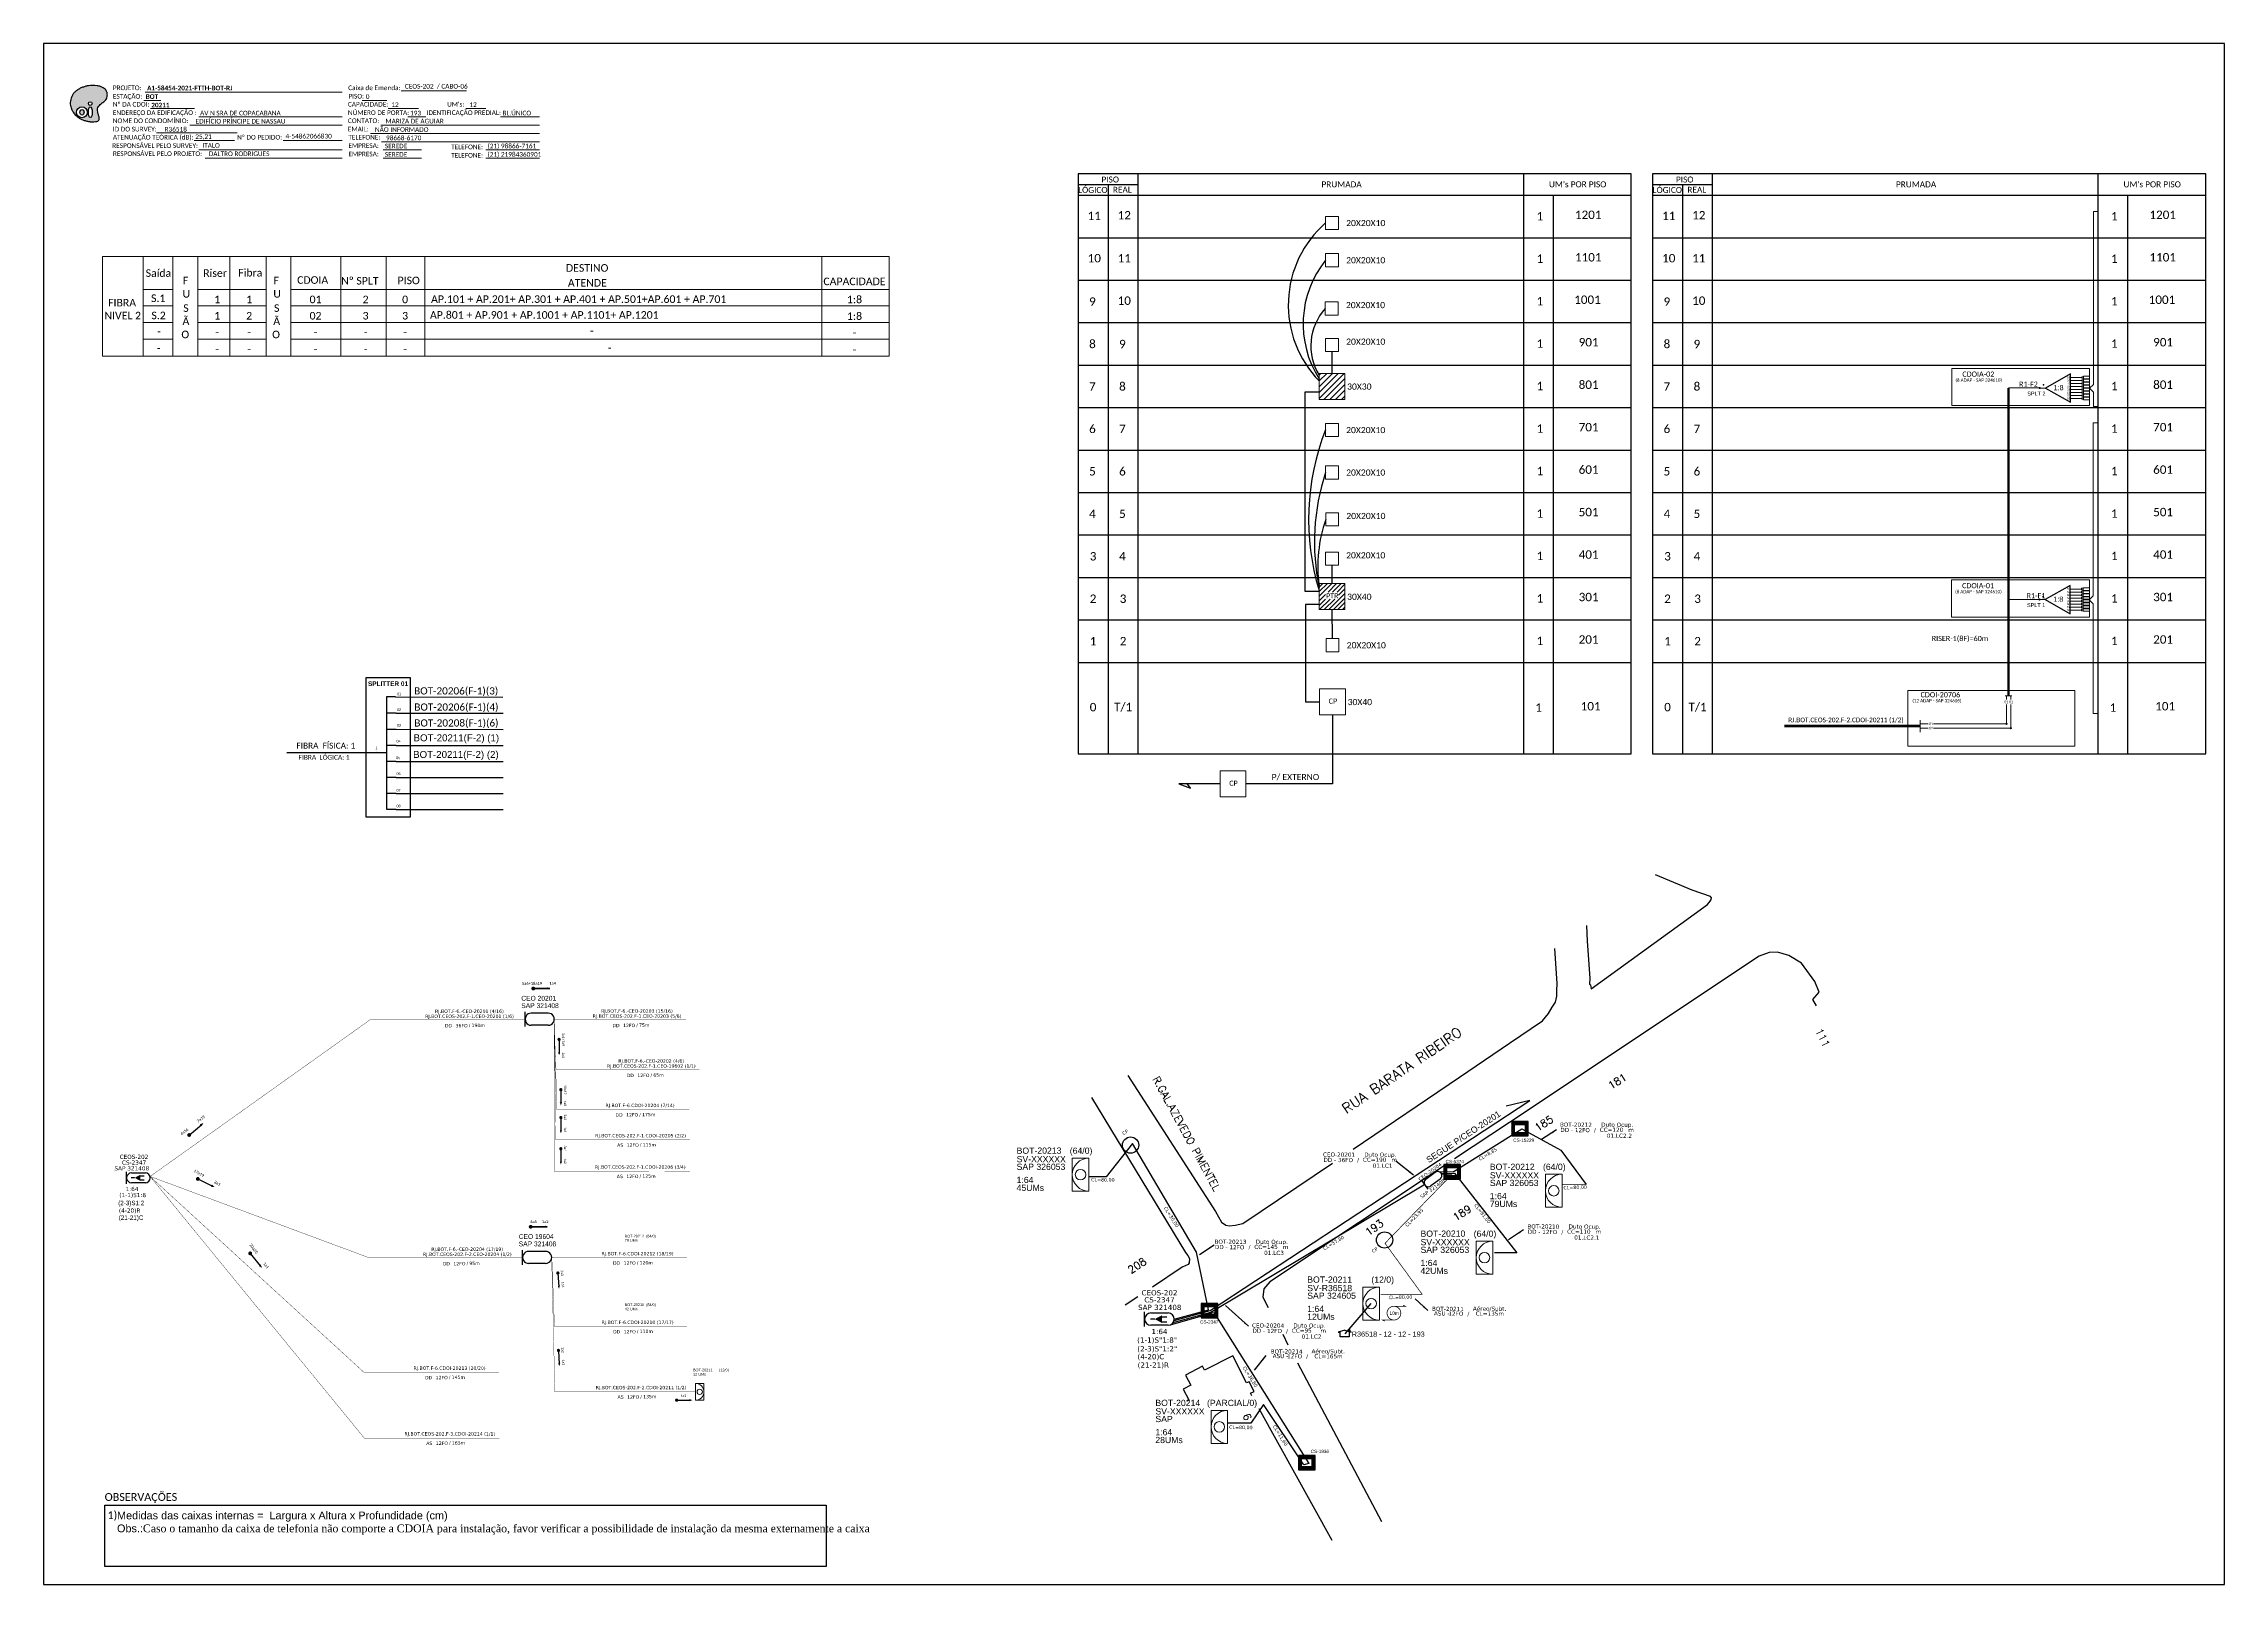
# Model space of a CAD drawing. Header units: metres. Extents: x -1286 to -445, y -500 to 94.
import ezdxf
from ezdxf.enums import TextEntityAlignment as Align

# ---------------------------------------------------------------- set-up
doc = ezdxf.new("R2010")
doc.units = ezdxf.units.M
for name, color, linetype, lineweight in [('(Notas)', 7, 'Continuous', 0), ("20.0-LEGENDA DOS CDO'S", 1, 'Continuous', 0), ('20.1-CDO_INTERIOR', 1, 'Continuous', 0), ('40.1-ETIQUETAS', 1, 'Continuous', 20), ('_NUMERAÇÃO_', 34, 'Continuous', 0)]:
    doc.layers.add(name, color=color, linetype=linetype, lineweight=lineweight)
for name, color, linetype in [('10.1-Caixas Subterrâneas', 5, 'Continuous'), ('20.4-CEOS', 1, 'Continuous'), ('20.5-CEO', 1, 'Continuous'), ('CAP a instalar', 1, 'Continuous'), ('celulas gpon', 7, 'Continuous'), ('Folga', 1, 'Continuous'), ('label_cabos', 7, 'Continuous'), ('Legenda', 1, 'Continuous'), ('ml', 1, 'Continuous'), ('MUB', 252, 'Continuous'), ('SETA', 7, 'Continuous'), ('surveys', 7, 'Continuous'), ('surveys legendas', 7, 'Continuous'), ('texto', 255, 'Continuous'), ('Txtruas', 150, 'Continuous')]:
    doc.layers.add(name, color=color, linetype=linetype)
doc.layers.add('DROP DE CLIENTE', color=140, linetype='Continuous', plot=False)
doc.layers.add('EXTRA', color=50, linetype='Continuous', plot=False)
doc.styles.add('ARIAL', font='arial.ttf')
doc.styles.add('ROMANS', font='romans.shx')
doc.styles.add('siredit', font='verdana.ttf')
doc.styles.add('WMF-Calibri0', font='calibri.ttf')
doc.styles.add('WMF-Calibri1', font='calibrib.ttf')
doc.dimstyles.new('CC', dxfattribs={"dimtxt": 0.8, "dimasz": 2, "dimexe": 0.18, "dimexo": 0.0625, "dimgap": 0.09, "dimtad": 0, "dimdec": 0, "dimrnd": 1, "dimzin": 0, "dimdsep": 46, "dimtxsty": 'siredit', "dimblk": 'NONE', "dimcen": 0, "dimse1": 1, "dimse2": 1, "dimsd1": 1, "dimsd2": 1, "dimclrt": 7, "dimadec": 0, "dimazin": 0, "dimtfac": 1, "dimtdec": 0, "dimtofl": 0, "dimtmove": 0, "dimatfit": 3, "dimfxl": 1, "dimtolj": 1, "dimtzin": 0, "dimarcsym": 0})

# ---------------------------------------------------------------- blocks, each defined once
blk = doc.blocks.new('OI')
h = blk.add_hatch(color=40)
edge = h.paths.add_edge_path()
edge.add_spline(control_points=[(4.35, -0.67), (3.92, -0.99), (3.26, -1.5), (2.81, -2.59), (2.9, -3.5), (3.06, -4.27), (3.31, -4.85), (3.37, -5.39), (3.4, -5.88), (3.2, -6.4), (2.54, -6.61), (1.65, -6.63), (0.55, -6.67), (-0.56, -6.42), (-1.61, -6.14), (-2.77, -5.61), (-3.92, -4.77), (-4.89, -3.7), (-5.34, -2.65), (-5.6, -1.94), (-5.85, -0.96), (-5.71, 0.47), (-5.1, 2.02), (-4.14, 3.02), (-3.3, 3.61), (-2.37, 4.16), (-1.36, 4.44), (-0.56, 4.7), (0.79, 4.85), (2.24, 4.97), (3.79, 4.57), (4.67, 4.21), (5.44, 3.65), (5.76, 2.99), (6.03, 2.21), (6.01, 1.46), (5.72, 0.64), (5.31, 0.08), (4.88, -0.38), (4.51, -0.55), (4.35, -0.67)], knot_values=[0, 0, 0, 0, 1.60434, 2.417191, 3.427595, 4.282808, 4.776746, 5.304182, 5.888771, 6.258406, 6.858137, 7.79129, 8.986195, 10.124242, 11.187857, 12.242908, 13.953784, 15.414161, 16.515391, 17.349188, 17.675853, 19.552021, 21.515531, 22.568638, 23.63245, 24.621084, 25.782718, 26.745347, 27.142653, 29.870543, 31.004649, 31.921532, 32.709589, 33.801391, 34.042471, 35.192333, 35.971461, 36.628871, 37.254359, 37.836911, 37.836911, 37.836911, 37.836911], degree=3, periodic=0)
h.paths.add_polyline_path([(1.13, -0.87, -1), (-0.04, -0.87, -1)], flags=16)
edge = h.paths.add_edge_path(flags=16)
edge.add_ellipse((0.56, -3.59), major_axis=(-0.02, 1.71), ratio=0.361305, start_angle=0, end_angle=360)
h.paths.add_polyline_path([(-0.36, -3.62, -1), (-3.8, -3.62, -1)], flags=16)
edge = h.paths.add_edge_path(flags=0)
edge.add_ellipse((-2.08, -3.62), major_axis=(0, 0.885), ratio=0.758294, start_angle=0, end_angle=360)
at = {"color": 40}
for centre, radius in [((-2.08, -3.62), 1.72), ((0.54, -0.87), 0.587)]:
    blk.add_circle(centre, radius, dxfattribs=at)
blk.add_ellipse((-2.08, -3.62), major_axis=(0, 0.885), ratio=0.758294, start_param=-3.141592653589792, end_param=3.141592653589792, dxfattribs=at)
blk.add_ellipse((0.56, -3.59), major_axis=(-0.02, 1.71), ratio=0.361305, dxfattribs=at)
at = {"color": 40, "start_tangent": (-0.800898, -0.598801), "end_tangent": (-0.800898, -0.598801)}
blk.add_spline([(4.35, -0.67), (3.2, -1.78), (2.9, -2.54), (2.92, -3.55), (3.12, -4.38), (3.28, -4.85), (3.37, -5.37), (3.35, -5.95), (3.2, -6.29), (2.66, -6.55), (1.73, -6.63), (0.54, -6.62), (-0.58, -6.41), (-1.6, -6.11), (-2.56, -5.67), (-3.95, -4.67), (-4.89, -3.56), (-5.37, -2.56), (-5.64, -1.78), (-5.72, -1.46), (-5.63, 0.42), (-4.84, 2.22), (-4.13, 2.99), (-3.27, 3.62), (-2.4, 4.09), (-1.3, 4.47), (-0.37, 4.72), (0.02, 4.77), (2.75, 4.8), (3.85, 4.53), (4.69, 4.16), (5.31, 3.68), (5.85, 2.73), (5.93, 2.5), (5.94, 1.35), (5.67, 0.62), (5.29, 0.08), (4.84, -0.36), (4.35, -0.67)], degree=3, dxfattribs=at)
blk = doc.blocks.new('SPLT_1-8_SC-APC')
at = {"color": 1, "lineweight": 0}
blk.add_lwpolyline([(-17.04, -7.55), (-19.26, -7.55)], dxfattribs=at)
at = {"color": 1}
blk.add_lwpolyline([(-7.37, -2.1), (-17.04, -7.55), (-7.37, -13), (-7.37, -2.1)], dxfattribs=at)
at = {"color": 3, "lineweight": 0}
for points in [[(-2.99, -3.51), (-7.37, -3.51)], [(-7.37, -4.66), (-2.99, -4.66)], [(-7.37, -5.82), (-2.99, -5.82)], [(-7.37, -6.97), (-2.99, -6.97)], [(-7.37, -8.12), (-2.99, -8.12)], [(-2.41, -3.02), (-2.41, -4)], [(-2.41, -3.02), (0, -3.02)], [(-2.41, -4), (0, -4)], [(-2.41, -4.17), (-2.41, -5.16)], [(-2.41, -4.17), (0, -4.17)], [(-2.41, -5.16), (0, -5.16)], [(-2.41, -5.32), (-2.41, -6.31)], [(-2.41, -5.32), (0, -5.32)], [(-2.41, -6.31), (0, -6.31)], [(-2.41, -6.48), (-2.41, -7.46)], [(-2.41, -6.48), (0, -6.48)], [(-2.41, -7.46), (0, -7.46)], [(-2.41, -7.63), (-2.41, -8.62)], [(-2.41, -7.63), (0, -7.63)], [(-7.37, -9.28), (-2.99, -9.28)], [(-7.37, -10.43), (-2.99, -10.43)], [(-7.37, -11.58), (-2.99, -11.58)], [(-2.41, -8.62), (0, -8.62)], [(-2.41, -8.78), (-2.41, -9.77)], [(-2.41, -8.78), (0, -8.78)], [(-2.41, -9.77), (0, -9.77)], [(-2.41, -9.94), (-2.41, -10.92)], [(-2.41, -9.94), (0, -9.94)], [(-2.41, -10.92), (0, -10.92)], [(-2.41, -11.09), (-2.41, -12.08)], [(-2.41, -11.09), (0, -11.09)], [(-2.41, -12.08), (0, -12.08)]]:
    blk.add_lwpolyline(points, dxfattribs=at)
for points in [[(-2.99, -3.22), (-2.41, -3.22), (-2.41, -3.8), (-2.99, -3.8)], [(-2.99, -4.38), (-2.41, -4.38), (-2.41, -4.95), (-2.99, -4.95)], [(-2.99, -5.53), (-2.41, -5.53), (-2.41, -6.1), (-2.99, -6.1)], [(-2.99, -6.68), (-2.41, -6.68), (-2.41, -7.26), (-2.99, -7.26)], [(-2.99, -7.84), (-2.41, -7.84), (-2.41, -8.41), (-2.99, -8.41)], [(-2.99, -8.99), (-2.41, -8.99), (-2.41, -9.56), (-2.99, -9.56)], [(-2.99, -10.14), (-2.41, -10.14), (-2.41, -10.72), (-2.99, -10.72)], [(-2.99, -11.3), (-2.41, -11.3), (-2.41, -11.87), (-2.99, -11.87)]]:
    blk.add_lwpolyline(points, close=True, dxfattribs=at)
at = {"color": 1, "style": 'ARIAL'}
for s, height, p in [('1:8', 2, (-13.91, -8.4)), ('S1', 0.75, (-8.74, -3.78)), ('S2', 0.75, (-8.74, -4.97)), ('S3', 0.75, (-8.74, -6.18)), ('S4', 0.75, (-8.74, -7.36)), ('S5', 0.75, (-8.74, -8.57)), ('S6', 0.75, (-8.74, -9.69)), ('S7', 0.75, (-8.74, -10.78)), ('S8', 0.75, (-8.74, -11.9))]:
    blk.add_text(s, height=height, dxfattribs=at).set_placement(p)
blk = doc.blocks.new('SPLITTER FUTURO')
blk.add_point((0, 0))
at = {"style": 'ARIAL', "text_generation_flag": 6, "flags": 4}
for tag, p, height in [('SPLT', (-6.22, -4.1), 1.5), ('INSTAL.', (-6.25, -6.09), 1.25)]:
    blk.add_attdef(tag, p, '', height=height, rotation=180, dxfattribs=at)
blk = doc.blocks.new('*X8')
at = {"color": 0, "linetype": 'Continuous'}
for p, q in [((-1.25, 0.34099), (-0.49099, 1.1)), ((-1.25, 0.517767), (-0.667767, 1.1)), ((-1.25, 0.694544), (-0.844544, 1.1)), ((-1.25, 0.87132), (-1.02132, 1.1)), ((-1.25, 1.048097), (-1.198097, 1.1)), ((-1.25, 0.164214), (-0.8035, 0.610714)), ((-1.25, -0.012563), (-0.8035, 0.433937)), ((-1.25, -0.18934), (-0.8035, 0.25716)), ((-1.25, -0.366117), (-0.8035, 0.080383)), ((-0.789214, 0.625), (-0.314214, 1.1)), ((-0.612437, 0.625), (-0.137437, 1.1)), ((-0.43566, 0.625), (0.03934, 1.1)), ((-0.258883, 0.625), (0.216117, 1.1)), ((-0.082107, 0.625), (0.392893, 1.1)), ((0.09467, 0.625), (0.56967, 1.1)), ((0.271447, 0.625), (0.746447, 1.1)), ((0.448223, 0.625), (0.923223, 1.1)), ((0.625, 0.625), (1.1, 1.1)), ((0.801777, 0.625), (1.25, 1.073223)), ((0.8035, 0.449947), (1.25, 0.896447)), ((0.8035, 0.27317), (1.25, 0.71967)), ((0.8035, 0.096393), (1.25, 0.542893)), ((0.8035, -0.080383), (1.25, 0.366117)), ((0.8035, -0.25716), (1.25, 0.18934)), ((0.8035, -0.433937), (1.25, 0.012563)), ((-1.25, -0.542893), (-0.8035, -0.096393)), ((-1.25, -0.71967), (-0.8035, -0.27317)), ((-1.25, -0.896447), (-0.8035, -0.449947)), ((-1.25, -1.073223), (-0.801777, -0.625)), ((-1.1, -1.1), (-0.625, -0.625)), ((-0.923223, -1.1), (-0.448223, -0.625)), ((-0.746447, -1.1), (-0.271447, -0.625)), ((-0.56967, -1.1), (-0.09467, -0.625)), ((-0.392893, -1.1), (0.082107, -0.625)), ((-0.216117, -1.1), (0.258883, -0.625)), ((-0.03934, -1.1), (0.43566, -0.625)), ((0.137437, -1.1), (0.612437, -0.625)), ((0.314214, -1.1), (0.789214, -0.625)), ((0.49099, -1.1), (1.25, -0.34099)), ((0.667767, -1.1), (1.25, -0.517767)), ((0.8035, -0.610714), (1.25, -0.164214)), ((0.844544, -1.1), (1.25, -0.694544)), ((1.02132, -1.1), (1.25, -0.87132)), ((1.198097, -1.1), (1.25, -1.048097))]:
    blk.add_line(p, q, dxfattribs=at)
blk = doc.blocks.new('MANHOLE_MQ')
at = {"color": 0, "linetype": 'Continuous'}
for p, q in [((0.0000062, 0.0000057), (-0.0000063, 0.0000057)), ((-0.0000063, 0.0000057), (-0.0000063, -0.0000053)), ((-0.000004, 0.0000033), (0.000004, 0.0000033)), ((-0.000004, -0.0000029), (-0.000004, 0.0000033)), ((0.000004, 0.0000033), (0.000004, -0.0000029)), ((0.0000062, -0.0000053), (0.0000062, 0.0000057)), ((-0.0000063, -0.0000053), (0.0000062, -0.0000053)), ((0.000004, -0.0000029), (-0.000004, -0.0000029)), ((0.000004, -0.0000029), (0.000004, -0.0000029))]:
    blk.add_line(p, q, dxfattribs=at)
at = {"color": 0, "linetype": 'Continuous', "xscale": 5e-06, "yscale": 5e-06, "zscale": 1e-05}
blk.add_blockref('*X8', (0, 0.0000002), dxfattribs=at)
blk = doc.blocks.new('*U17')
at = {"layer": '20.4-CEOS', "color": 7, "style": 'siredit'}
for tag, p in [('FIBRAS_SPLITTER', (0, 0)), ('FIBRAS_TOP_C', (0, -4.13)), ('RESERVA_FINAIS', (0, -5.46))]:
    blk.add_attdef(tag, p, '', height=1.01, dxfattribs=at)
for tag, p, flags in [('QTDE', (0, -9.4), 1), ('ID_ATIVIDADE', (0, -6.77), 3), ('FATOR', (0, -8.09), 1), ('FID', (0, -10.71), 1)]:
    blk.add_attdef(tag, p, '', height=1.01, dxfattribs=dict(at, flags=flags))
blk = doc.blocks.new('*U18')
at = {"layer": '20.4-CEOS', "color": 7, "style": 'siredit'}
blk.add_attdef('FIBRAS_SPLITTER', (0, 0), '', height=1.01, dxfattribs=at)
for tag, p, flags in [('QTDE', (0, -4.11), 1), ('ID_ATIVIDADE', (0, -1.48), 3), ('FATOR', (0, -2.79), 1), ('FID', (0, -5.42), 1)]:
    blk.add_attdef(tag, p, '', height=1.01, dxfattribs=dict(at, flags=flags))
blk = doc.blocks.new('Inst CB DT OCUP CFOA-SM-DD-S-36')
at = {"layer": 'label_cabos', "color": 0, "style": 'siredit'}
for tag, flags, p in [('ID_ATIVIDADE', 3, (1.31, 2.67)), ('FATOR', 1, (11.56, 2.55))]:
    blk.add_attdef(tag, text='', height=1, rotation=359.69, dxfattribs=dict(at, flags=flags)).set_placement(p, align=Align.MIDDLE_CENTER)
for tag, p in [('TIPO_CABO', (1.11, 0)), ('DESTINO_CABO', (3.13, 1.26)), ('CABO', (4.69, -0.05)), ('/', (7.71, -0.05)), ('LANCE', (10.41, 0.02)), ('TIPO_CABO', (13.11, 1.24)), ('UND', (16.46, 0)), ('FID', (13.65, -1.41))]:
    blk.add_attdef(tag, text='', height=1, rotation=359.69, dxfattribs=at).set_placement(p, align=Align.MIDDLE_CENTER)
blk.add_attdef('QTDE', (11.93, -0.45), '', height=1, rotation=359.69, dxfattribs=at)
blk = doc.blocks.new('_None')
blk = doc.blocks.new('Inst CB DT OCUP CFOA-SM-DD-S-12')
at = {"layer": 'label_cabos', "color": 0, "style": 'siredit'}
for tag, flags, p in [('ID_ATIVIDADE', 3, (1.31, 2.67)), ('FATOR', 1, (11.56, 2.55))]:
    blk.add_attdef(tag, text='', height=1, rotation=359.69, dxfattribs=dict(at, flags=flags)).set_placement(p, align=Align.MIDDLE_CENTER)
for tag, p in [('TIPO_CABO', (1.11, 0)), ('DESTINO_CABO', (3.13, 1.26)), ('CABO', (4.69, -0.05)), ('/', (7.71, -0.05)), ('LANCE', (10.41, 0.02)), ('TIPO_CABO', (13.11, 1.24)), ('UND', (16.46, 0)), ('FID', (13.65, -1.41))]:
    blk.add_attdef(tag, text='', height=1, rotation=359.69, dxfattribs=at).set_placement(p, align=Align.MIDDLE_CENTER)
blk.add_attdef('QTDE', (11.93, -0.45), '', height=1, rotation=359.69, dxfattribs=at)
blk = doc.blocks.new('LEGENDA DOS CABOS')
at = {"layer": 'EXTRA', "color": 0, "style": 'siredit'}
for tag, p in [('ID', (4.6, 0.97)), ('XX', (9.03, 0.97))]:
    blk.add_attdef(tag, text='', height=0.48, rotation=359.69, dxfattribs=at).set_placement(p, align=Align.MIDDLE_CENTER)
at = {"layer": 'Legenda', "color": 0, "style": 'siredit'}
for tag, p in [('TIPO_CABO', (1.31, 0)), ('CABO', (4.69, -0.05)), ('/', (6.81, -0.05)), ('METROS', (10.03, -0.05))]:
    blk.add_attdef(tag, text='', height=0.8, rotation=359.69, dxfattribs=at).set_placement(p, align=Align.MIDDLE_CENTER)
blk = doc.blocks.new('A$C07E14978')
at = {"layer": 'Folga', "color": 0, "const_width": 0.137}
for points in [[(2.23, 0.28), (0.03, 0.28), (0.47, 0.06)], [(2.23, 2.92), (4.42, 2.92), (3.98, 3.13)]]:
    blk.add_lwpolyline(points, dxfattribs=at)
at = {"layer": 'Folga', "color": 0, "const_width": 0.146}
blk.add_lwpolyline([(2.23, 2.92, 1.000012), (2.23, 0.28, 0.999978)], format="xyb", close=True, dxfattribs=at)
at = {"layer": 'Folga', "color": 0}
blk.add_text('10m', height=0.659, dxfattribs=at).set_placement((1.38, 1.27))

msp = doc.modelspace()

# ---------------------------------------------------------------- hatches: boundary and pattern name
at = {"lineweight": 0}
h = msp.add_hatch(color=3, dxfattribs=at)
h.dxf.hatch_style = 1
edge = h.paths.add_edge_path()
edge.add_arc((-516.3, -38.57), 0.242, 0, 360)
h = msp.add_hatch()
h.set_pattern_fill('ANSI31', color=1, scale=10, style=0)
h.set_pattern_definition([(45, (-1407.5949, -509.5832), (-0.8838835, 0.8838835), [])])
h.paths.add_polyline_path([(-794.12, -124), (-784.21, -124), (-784.21, -113.96), (-794.12, -113.96)])
h.paths.add_polyline_path([(-791.69, -119.97), (-786.65, -119.97), (-786.65, -117.24), (-791.69, -117.24)], flags=16)
h = msp.add_hatch(color=3, dxfattribs=at)
h.dxf.hatch_style = 1
edge = h.paths.add_edge_path()
edge.add_arc((-516.4, -120.13), 0.242, 0, 360)
h = msp.add_hatch(color=3, dxfattribs=at)
h.dxf.hatch_style = 1
edge = h.paths.add_edge_path()
edge.add_arc((-529.05, -168.04), 0.256, 0, 360)
h = msp.add_hatch(color=3, dxfattribs=at)
h.dxf.hatch_style = 1
edge = h.paths.add_edge_path()
edge.add_arc((-527.4, -169.71), 0.256, 0, 360)

# ---------------------------------------------------------------- linework, layer by layer
at = {"layer": '(Notas)', "lineweight": 0}
for p, q in [((-1247.72, -26.27), (-1247.72, 12.1)), ((-1236.19, -26.27), (-1236.19, 12.1)), ((-1226.55, -26.27), (-1226.55, 12.1)), ((-1214.21, -26.27), (-1214.21, 12.1)), ((-1200.18, -26.27), (-1200.18, 12.1)), ((-1190.71, -26.27), (-1190.71, 12.1)), ((-1171.41, -26.27), (-1171.41, 12.1)), ((-1153.93, -26.27), (-1153.93, 12.1)), ((-1139.02, -26.27), (-1139.02, 12.1)), ((-985.98, -26.27), (-985.98, 12.1))]:
    msp.add_line(p, q, dxfattribs=at)
msp.add_lwpolyline([(-959.98, 12.1), (-959.98, -26.27)], dxfattribs=at)
at = {"color": 1, "linetype": 'Continuous'}
for p, q in [((-794.18, -33.6), (-793.51, -32.93)), ((-794.18, -35.84), (-791.26, -32.93)), ((-794.18, -38.09), (-789.02, -32.93)), ((-794.18, -40.33), (-786.77, -32.93)), ((-794.18, -42.58), (-784.53, -32.93)), ((-792.32, -42.97), (-784.27, -34.92)), ((-790.08, -42.97), (-784.27, -37.17)), ((-787.83, -42.97), (-784.27, -39.41)), ((-785.59, -42.97), (-784.27, -41.66))]:
    msp.add_line(p, q, dxfattribs=at)
at = {"color": 5, "lineweight": 0}
for p, q in [((-516.3, -38.57), (-528.32, -38.57)), ((-516.4, -120.13), (-528.42, -120.13)), ((-529.08, -158.63), (-529.08, -157.29)), ((-527.42, -158.63), (-527.42, -157.29)), ((-529.08, -168.04), (-529.08, -160.61)), ((-527.42, -169.71), (-527.42, -160.61))]:
    msp.add_line(p, q, dxfattribs=at)
at = {"color": 7, "linetype": 'Continuous'}
for p, q in [((-1153.85, -157.69), (-1153.85, -201.12)), ((-1150.33, -157.69), (-1153.85, -157.69)), ((-1150.15, -163.98), (-1153.67, -163.98)), ((-1150.15, -170.17), (-1153.67, -170.17)), ((-1150.15, -176.39), (-1153.67, -176.39)), ((-1157.5, -179.12), (-1153.86, -179.12)), ((-1150.15, -182.55), (-1153.67, -182.55)), ((-1150.15, -188.72), (-1153.67, -188.72)), ((-1150.15, -194.91), (-1153.67, -194.91)), ((-1150.15, -201.09), (-1153.67, -201.09))]:
    msp.add_line(p, q, dxfattribs=at)
at = {"color": 10, "linetype": 'Continuous'}
for p, q in [((-1150.33, -157.69), (-1108.96, -157.71)), ((-1150.15, -163.98), (-1108.78, -163.99)), ((-1150.15, -170.16), (-1108.78, -170.17)), ((-1150.15, -176.38), (-1108.78, -176.39)), ((-1150.15, -182.54), (-1108.78, -182.55)), ((-1150.15, -188.71), (-1108.78, -188.72)), ((-1150.15, -194.9), (-1108.78, -194.91)), ((-1150.15, -201.09), (-1108.78, -201.1))]:
    msp.add_line(p, q, dxfattribs=at)
at = {"color": 3, "lineweight": 0}
msp.add_line((-557.22, -168.04), (-529.08, -168.04), dxfattribs=at)
at = {"color": 2, "lineweight": 0}
msp.add_line((-557.22, -169.71), (-527.42, -169.71), dxfattribs=at)
at = {"color": 1, "linetype": 'Continuous', "lineweight": 60}
msp.add_line((-1157.5, -179.12), (-1192.28, -179.23), dxfattribs=at)
at = {"color": 0}
for p, q in [((-1262.5, -469.23), (-984.25, -469.23)), ((-1262.5, -492.93), (-1262.5, -469.23)), ((-984.25, -469.23), (-984.25, -492.93)), ((-984.25, -492.93), (-1262.5, -492.93))]:
    msp.add_line(p, q, dxfattribs=at)
msp.add_lwpolyline([(-1286.07, -499.81), (-445.07, -499.81), (-445.07, 94.19), (-1286.07, 94.19)], close=True)
at = {"color": 7, "lineweight": 0}
for points in [[(-1148.15, 76.01), (-1123.01, 76.01)], [(-1247.47, 72.24), (-1240.92, 72.24)], [(-1246.96, 75.52), (-1170.98, 75.52)], [(-1244.81, 69.17), (-1227.84, 69.17)], [(-1163.19, 72.28), (-1153.71, 72.28)], [(-1153.14, 69.17), (-1141.52, 69.17)], [(-1123.2, 69.17), (-1115.53, 69.17)], [(-1242.49, 59.75), (-1211.44, 59.75)], [(-1229.65, 62.82), (-1170.98, 62.82)], [(-1160.06, 59.58), (-1094.8, 59.58)], [(-1156.02, 62.82), (-1094.8, 62.82)], [(-1145.56, 65.93), (-1138.61, 65.93)], [(-1109.86, 65.93), (-1094.82, 65.93)], [(-1227.96, 56.79), (-1212.45, 56.79)], [(-1226.24, 53.23), (-1170.98, 53.23)], [(-1193.73, 56.79), (-1170.96, 56.79)], [(-1155.78, 56.34), (-1094.8, 56.34)], [(-1155.17, 53.23), (-1140.37, 53.23)], [(-1115.57, 53.23), (-1094.8, 53.23)], [(-1223.75, 49.99), (-1170.98, 49.99)], [(-1155.17, 49.99), (-1140.37, 49.99)], [(-1115.57, 49.99), (-1094.8, 49.99)]]:
    msp.add_lwpolyline(points, dxfattribs=at)
at = {"lineweight": 0}
msp.add_lwpolyline([(-1226.24, 65.93), (-1170.98, 65.93)], dxfattribs=at)
at = {"color": 0}
for points in [[(-673.83, 43.96), (-887.14, 43.96)], [(-452.28, 43.96), (-665.59, 43.96)], [(-887.14, 39.85), (-864, 39.85)], [(-887.14, 35.74), (-673.83, 35.74)], [(-665.59, 39.85), (-642.45, 39.85)], [(-665.59, 35.74), (-452.28, 35.74)]]:
    msp.add_lwpolyline(points, dxfattribs=at)
for points in [[(-887.14, 43.96), (-887.14, 35.74)], [(-864, 35.74), (-864, 43.96)], [(-715.42, 43.96), (-715.42, 35.74)], [(-673.83, 35.74), (-673.83, 43.96)], [(-665.59, 43.96), (-665.59, 35.74)], [(-642.45, 35.74), (-642.45, 43.96)], [(-493.87, 43.96), (-493.87, 35.74)], [(-452.28, 35.74), (-452.28, 43.96)], [(-887.14, 35.74), (-673.83, 35.74)], [(-887.14, 35.74), (-673.83, 35.74)], [(-887.14, 35.74), (-887.14, -179.65), (-673.83, -179.65), (-673.83, 35.74)], [(-887.14, 35.74), (-673.83, 35.74)], [(-875.57, 39.85), (-875.57, 35.74)], [(-875.57, 35.74), (-875.57, -179.65)], [(-864, -179.65), (-864, 35.74)], [(-715.42, 35.74), (-715.42, -179.65)], [(-703.85, -179.65), (-703.85, 35.74)], [(-665.59, 35.74), (-452.28, 35.74)], [(-665.59, 35.74), (-452.28, 35.74)], [(-665.59, 35.74), (-452.28, 35.74)], [(-665.59, 35.74), (-665.59, -179.65), (-452.28, -179.65), (-452.28, 35.74)], [(-654.02, 39.85), (-654.02, 35.74)], [(-654.02, 35.74), (-654.02, -179.65)], [(-642.45, -179.65), (-642.45, 35.74)], [(-493.87, 35.74), (-493.87, -179.65)], [(-482.3, -179.65), (-482.3, 35.74)], [(-887.14, 19.37), (-673.83, 19.37)], [(-665.59, 19.37), (-452.28, 19.37)], [(-887.14, 3), (-673.83, 3)], [(-665.59, 3), (-452.28, 3)], [(-887.14, -13.38), (-673.83, -13.38)], [(-665.59, -13.38), (-452.28, -13.38)], [(-887.14, -29.75), (-673.83, -29.75)], [(-665.59, -29.75), (-452.28, -29.75)], [(-887.14, -46.12), (-673.83, -46.12)], [(-665.59, -46.12), (-452.28, -46.12)], [(-887.14, -62.49), (-673.83, -62.49)], [(-665.59, -62.49), (-452.28, -62.49)], [(-887.14, -78.86), (-673.83, -78.86)], [(-665.59, -78.86), (-452.28, -78.86)], [(-887.14, -95.23), (-673.83, -95.23)], [(-665.59, -95.23), (-452.28, -95.23)], [(-887.14, -111.61), (-673.83, -111.61)], [(-665.59, -111.61), (-452.28, -111.61)], [(-887.14, -127.98), (-673.83, -127.98)], [(-665.59, -127.98), (-452.28, -127.98)], [(-887.14, -144.35), (-673.83, -144.35)], [(-665.59, -144.35), (-452.28, -144.35)]]:
    msp.add_lwpolyline(points)
at = {"lineweight": 0}
for points in [[(-786.74, 27.59), (-791.71, 27.59), (-791.71, 22.52), (-786.74, 22.52)], [(-786.75, 13.26), (-791.71, 13.26), (-791.71, 8.19), (-786.75, 8.19)], [(-786.84, -5.39), (-791.81, -5.39), (-791.81, -10.46), (-786.84, -10.46)], [(-786.75, -19.48), (-791.71, -19.48), (-791.71, -24.55), (-786.75, -24.55)], [(-786.75, -52.22), (-791.71, -52.22), (-791.71, -57.29), (-786.75, -57.29)], [(-786.75, -68.6), (-791.71, -68.6), (-791.71, -73.67), (-786.75, -73.67)], [(-786.69, -86.69), (-791.65, -86.69), (-791.65, -91.76), (-786.69, -91.76)], [(-786.75, -101.86), (-791.71, -101.86), (-791.71, -106.93), (-786.75, -106.93)], [(-786.53, -135.18), (-791.5, -135.18), (-791.5, -140.25), (-786.53, -140.25)]]:
    msp.add_lwpolyline(points, close=True, dxfattribs=at)
at = {"color": 3, "lineweight": 0}
for points in [[(-493.87, -45.71), (-495.52, -45.71), (-495.52, -40.18), (-497.09, -38.68), (-495.52, -37.17), (-495.52, 29.49), (-493.87, 29.49)], [(-493.97, -164.04), (-495.62, -164.04), (-495.62, -121.74), (-497.19, -120.23), (-495.62, -118.72), (-495.62, -51.97), (-493.97, -51.97)], [(-562.45, -168.04), (-559.29, -168.04)]]:
    msp.add_lwpolyline(points, dxfattribs=at)
at = {"color": 3}
for points in [[(-791.71, 25.05, 0.429915), (-794.18, -35.84, -1.835321)], [(-791.71, 10.73, 0.320832), (-794.18, -35.02, 0.148526)], [(-791.81, -7.93, 0.335199), (-794.18, -33.6, -52.635674)], [(-791.71, -54.76, 0.169246), (-794.18, -116.61, -25.108692)], [(-791.71, -71.13, 0.131449), (-794.18, -115.52, 0.964721)], [(-791.65, -89.23, 0.116569), (-794.18, -114.63, 4.849715)]]:
    msp.add_lwpolyline(points, format="xyb", dxfattribs=at)
for points in [[(-789.23, -24.55), (-789.23, -32.93)], [(-794.39, -40.22), (-799.63, -40.22), (-799.63, -116.87), (-794.18, -116.88)], [(-789.23, -106.93), (-789.23, -113.96)], [(-794.18, -122.03), (-799.42, -122.03), (-799.42, -159.55), (-793.97, -159.57)], [(-789.23, -124), (-789.15, -135.18)], [(-789.08, -164.59), (-789.08, -191.21), (-822.39, -191.21)]]:
    msp.add_lwpolyline(points, dxfattribs=at)
at = {"color": 1, "lineweight": 0}
for points in [[(-784.27, -32.93), (-794.18, -32.93), (-794.18, -42.97), (-784.27, -42.97)], [(-550.17, -31.03), (-497.04, -31.03), (-497.04, -45.35), (-550.17, -45.35)], [(-784.21, -113.96), (-794.12, -113.96), (-794.12, -124), (-784.21, -124)], [(-550.27, -112.58), (-497.14, -112.58), (-497.14, -126.9), (-550.27, -126.9)], [(-567.09, -155.23), (-502.69, -155.23), (-502.69, -176.7), (-567.09, -176.7)]]:
    msp.add_lwpolyline(points, close=True, dxfattribs=at)
at = {"color": 5, "lineweight": 0, "const_width": 1}
msp.add_lwpolyline([(-528.32, -157.29), (-528.32, -38.57)], dxfattribs=at)
at = {"color": 7}
msp.add_lwpolyline([(-1161.82, -203.9), (-1144.54, -203.9), (-1144.54, -150.25), (-1161.82, -150.25)], close=True, dxfattribs=at)
at = {"color": 7, "lineweight": 0}
for points in [[(-784.06, -154.54), (-793.97, -154.54), (-793.97, -164.59), (-784.06, -164.59)], [(-822.39, -186.18), (-832.29, -186.18), (-832.29, -196.22), (-822.39, -196.22)]]:
    msp.add_lwpolyline(points, close=True, dxfattribs=at)
at = {"color": 5, "lineweight": 0}
msp.add_lwpolyline([(-529.56, -157.29), (-527.04, -157.29)], dxfattribs=at)
at = {"color": 1, "lineweight": 0}
msp.add_lwpolyline([(-562.45, -171.3), (-562.45, -166.59)], dxfattribs=at)
at = {"color": 1, "lineweight": 0, "const_width": 1}
msp.add_lwpolyline([(-614.81, -168.9), (-562.45, -168.9)], dxfattribs=at)
at = {"color": 2, "lineweight": 0}
msp.add_lwpolyline([(-562.45, -169.71), (-559.29, -169.71)], dxfattribs=at)
at = {"color": 1}
for points in [[(-832.29, -191.21), (-848.24, -191.21)], [(-848.24, -191.21), (-843.83, -192.81)], [(-843.83, -192.81), (-845.23, -190.98)]]:
    msp.add_lwpolyline(points, dxfattribs=at)
at = {"color": 7}
for points, const_width in [([(-1097.25, -269.72, 1), (-1097.25, -270.46, 1)], 0.734), ([(-1087.28, -289.4, 1), (-1087.28, -290.02, 1)], 0.625), ([(-1086.59, -308.77, 1), (-1086.59, -309.39, 1)], 0.625), ([(-1086.59, -319.51, 1), (-1086.59, -320.14, 1)], 0.625), ([(-1230.22, -326.81, 1), (-1229.66, -326.33, 1)], 0.739), ([(-1086.59, -331.54, 1), (-1086.59, -332.17, 1)], 0.625), ([(-1226.93, -343.33, 1), (-1226.26, -343.66, 1)], 0.739), ([(-1098.24, -361.56, 1), (-1098.24, -362.3, 1)], 0.734), ([(-1206.63, -371.91, 1), (-1206.17, -372.48, 1)], 0.739), ([(-1087.76, -379.47, 1), (-1087.72, -380.09, 1)], 0.625), ([(-1087.54, -409.3, 1), (-1087.5, -409.92, 1)], 0.625), ([(-1042.24, -428.79, 1), (-1041.62, -428.79, 1)], 0.625)]:
    msp.add_lwpolyline(points, format="xyb", close=True, dxfattribs=dict(at, const_width=const_width))
at = {"color": 3, "lineweight": 0}
for centre, radius in [((-516.3, -38.57), 0.242), ((-516.4, -120.13), 0.242), ((-529.05, -168.04), 0.256), ((-527.4, -169.71), 0.256)]:
    msp.add_circle(centre, radius, dxfattribs=at)
at = {"layer": '20.1-CDO_INTERIOR', "color": 7, "lineweight": 18}
for points in [[(-889.35, -348.21), (-889.36, -335.49), (-883, -335.49), (-882.99, -348.21)], [(-706.86, -354.43), (-706.87, -341.72), (-700.51, -341.71), (-700.5, -354.43)], [(-733.59, -380.21), (-733.59, -367.5), (-727.24, -367.49), (-727.23, -380.21)]]:
    msp.add_lwpolyline(points, close=True, dxfattribs=at)
at = {"layer": '20.1-CDO_INTERIOR', "color": 1, "lineweight": 18}
for points in [[(-777.28, -397.91), (-777.29, -385.2), (-770.93, -385.19), (-770.92, -397.91)], [(-1031.45, -428.8), (-1031.45, -422.34), (-1034.67, -422.34), (-1034.67, -428.8)]]:
    msp.add_lwpolyline(points, close=True, dxfattribs=at)
at = {"layer": '20.1-CDO_INTERIOR', "color": 8, "lineweight": 18}
msp.add_lwpolyline([(-835.84, -445.45), (-835.85, -432.73), (-829.49, -432.73), (-829.48, -445.44)], close=True, dxfattribs=at)
at = {"layer": '20.1-CDO_INTERIOR', "color": 7, "lineweight": 18}
for centre in [(-886.18, -341.85), (-703.68, -348.07), (-730.41, -373.85)]:
    msp.add_circle(centre, 2.03, dxfattribs=at)
at = {"layer": '20.1-CDO_INTERIOR', "color": 1, "lineweight": 18}
for centre, radius in [((-774.11, -391.55), 2.03), ((-1033.06, -425.57), 1.03)]:
    msp.add_circle(centre, radius, dxfattribs=at)
at = {"layer": '20.1-CDO_INTERIOR', "color": 8, "lineweight": 18}
msp.add_circle((-832.66, -439.09), 2.03, dxfattribs=at)
at = {"layer": '20.1-CDO_INTERIOR', "color": 7, "lineweight": 18}
for centre in [(-883, -341.85), (-700.51, -348.07), (-727.23, -373.85)]:
    msp.add_arc(centre, 6.36, 90.02759, 270.02759, dxfattribs=at)
at = {"layer": '20.1-CDO_INTERIOR', "color": 1, "lineweight": 18}
for centre, radius, start, end in [((-770.93, -391.55), 6.36, 90.02759, 270.02759), ((-1034.67, -425.57), 3.23, 270, 90)]:
    msp.add_arc(centre, radius, start, end, dxfattribs=at)
at = {"layer": '20.1-CDO_INTERIOR', "color": 8, "lineweight": 18}
msp.add_arc((-829.48, -439.08), 6.36, 90.02759, 270.02759, dxfattribs=at)
at = {"layer": '20.4-CEOS', "color": 7}
for p, q in [((-1252.16, -341.16), (-1246.82, -341.16)), ((-1246.82, -344.97), (-1252.16, -344.97)), ((-859.08, -395.16), (-852.41, -395.16)), ((-852.41, -399.92), (-859.08, -399.92))]:
    msp.add_line(p, q, dxfattribs=at)
for points in [[(-1254.07, -345.36), (-1254.07, -340.77)], [(-1250.97, -343.07), (-1252.25, -343.07)], [(-1248.86, -342.31), (-1247.24, -342.31)], [(-1248.86, -343.9), (-1247.24, -343.9)], [(-861.46, -400.41), (-861.46, -394.67)], [(-857.58, -397.54), (-859.19, -397.54)], [(-854.95, -396.6), (-852.93, -396.6)], [(-854.95, -398.57), (-852.93, -398.57)]]:
    msp.add_lwpolyline(points, dxfattribs=at)
for points in [[(-1250.97, -343.07, 0, 2.35, 0), (-1248.76, -343.07, 2.35, 2.35, 0)], [(-857.58, -397.54, 0, 2.93, 0), (-854.83, -397.54, 2.93, 2.93, 0)]]:
    msp.add_lwpolyline(points, format="xyseb", dxfattribs=at)
for centre, radius, start, end in [((-1252.16, -343.07), 1.9, 90, 270), ((-1246.82, -343.07), 1.9, 270, 90), ((-859.08, -397.54), 2.38, 90, 270), ((-852.41, -397.54), 2.38, 270, 90)]:
    msp.add_arc(centre, radius, start, end, dxfattribs=at)
at = {"layer": '20.5-CEO', "color": 5}
for p, q in [((-753.04, -343.59), (-749.39, -340.95)), ((-747.51, -343.55), (-751.15, -346.19))]:
    msp.add_line(p, q, dxfattribs=at)
msp.add_lwpolyline([(-754.53, -344.27), (-752.26, -347.4)], dxfattribs=at)
for centre, start, end in [((-752.09, -344.89), 125.91777, 305.91777), ((-748.45, -342.25), 305.91777, 125.91777)]:
    msp.add_arc(centre, 1.6, start, end, dxfattribs=at)
at = {"layer": '_NUMERAÇÃO_', "color": 0, "lineweight": 0}
for p, q in [((-959.98, 12.1), (-1263.35, 12.1)), ((-1263.35, 12.1), (-1263.35, -26.27)), ((-1236.19, -0.62), (-1247.72, -0.62)), ((-1236.19, -6.95), (-1247.72, -6.95)), ((-1200.18, -0.62), (-1226.55, -0.62)), ((-1200.18, -6.95), (-1226.55, -6.95)), ((-959.98, -0.62), (-1190.71, -0.62)), ((-959.98, -6.95), (-1190.71, -6.95)), ((-1236.19, -13.36), (-1247.72, -13.36)), ((-1200.18, -13.36), (-1226.55, -13.36)), ((-959.98, -13.36), (-1190.71, -13.36)), ((-1236.19, -19.69), (-1247.72, -19.69)), ((-1200.18, -19.69), (-1226.55, -19.69)), ((-959.98, -19.69), (-1190.71, -19.69)), ((-959.98, -26.27), (-1263.35, -26.27))]:
    msp.add_line(p, q, dxfattribs=at)
at = {"layer": 'CAP a instalar', "color": 7, "ltscale": 5}
for points, const_width in [([(-1160.01, -282.03), (-1244.93, -342.49)], 0.125), ([(-1160.01, -282.03), (-1137.74, -282.03)], 0.125), ([(-1137.74, -282.03), (-1100.35, -282.03)], 0.125), ([(-1089.16, -282.07), (-1089.24, -286.33)], 0.125), ([(-1089.16, -282.07), (-1089.19, -319.13)], 0.125), ([(-1089.16, -282.07), (-1039.23, -282.08)], 0.125), ([(-1089.16, -282.07), (-1088.11, -316.85)], 0.125), ([(-1089.16, -282.07), (-1088.61, -317.93)], 0.125), ([(-1044.84, -282.08), (-1038.35, -282.09)], 0.125), ([(-1089.24, -286.33), (-1088.45, -301.18), (-1033.25, -301.18)], 0.125), ([(-1089.19, -319.13), (-1089.16, -330.08)], 0.125), ([(-1088.61, -317.93), (-1088.58, -328.46)], 0.125), ([(-1088.11, -316.85), (-1037, -316.82)], 0.125), ([(-1089.16, -330.08), (-1089.14, -340.59)], 0.125), ([(-1088.58, -328.46), (-1036.78, -328.47)], 0.125), ([(-1244.93, -342.61), (-1162.47, -418.11)], 0.125), ([(-1244.93, -342.61), (-1162.39, -443.43)], 0.125), ([(-1244.91, -342.56), (-1160.85, -373.77)], 0.125), ([(-1089.14, -340.59), (-1036.78, -340.56)], 0.125), ([(-691.18, -345.6), (-700.24, -345.6)], 0.266), ([(-1160.85, -373.77), (-1138.59, -373.77)], 0.125), ([(-1138.59, -373.77), (-1101.2, -373.77)], 0.125), ([(-1090.06, -374.18), (-1089.06, -400.45)], 0.125), ([(-1089.98, -373.97), (-1037.96, -373.96)], 0.125), ([(-1089.06, -400.45), (-1037.94, -400.42)], 0.125), ([(-1162.47, -418.11), (-1110.45, -418.1)], 0.125), ([(-1162.39, -443.43), (-1110.37, -443.42)], 0.125)]:
    msp.add_lwpolyline(points, dxfattribs=dict(at, const_width=const_width))
for points in [[(-850.02, -398.13), (-836.13, -394.27), (-712.92, -313.26), (-722.07, -315.46)], [(-742.53, -340.8), (-715.94, -324.21), (-700.98, -332.39), (-691.18, -345.6)], [(-850.03, -397.54), (-836.89, -393.95), (-841.46, -371.73), (-866.13, -329.88), (-876.26, -342.64), (-883, -342.64)], [(-742.47, -340.77), (-747.68, -340.83)], [(-747.21, -341.35), (-741.91, -341.32), (-717.9, -371.97), (-726.58, -371.97)], [(-850.48, -398.88), (-835.95, -394.8), (-753.77, -345.83)], [(-851.07, -399.62), (-834.75, -395), (-798.1, -453.15), (-800.04, -453.74), (-815.58, -430.52), (-820.51, -437.68), (-829.34, -437.68)]]:
    msp.add_lwpolyline(points, dxfattribs=at)
at = {"layer": 'CAP a instalar', "color": 1, "ltscale": 5}
for points, const_width in [([(-746.87, -341.84), (-743, -341.81), (-768.77, -368.29), (-754.4, -388.03), (-770.41, -388.03)], 0.266), ([(-1090.13, -374.14), (-1088.91, -425.6)], 0.125), ([(-1088.91, -425.6), (-1034.67, -425.57)], 0.125)]:
    msp.add_lwpolyline(points, dxfattribs=dict(at, const_width=const_width))
at = {"layer": 'DROP DE CLIENTE'}
msp.add_lwpolyline([(-784.11, -403.22), (-774.11, -391.55)], dxfattribs=at)
at = {"layer": 'ml', "color": 5}
for centre in [(-866.88, -330.45), (-768.93, -367.04)]:
    msp.add_circle(centre, 3.13, dxfattribs=at)
at = {"layer": 'MUB'}
for points in [[(-691.08, -245.76), (-690.75, -251.81), (-689.83, -266.12), (-689.91, -268.39), (-689.56, -268.66), (-689.27, -270.26), (-644.36, -237.64), (-643.38, -236.45), (-642.97, -235.76), (-642.87, -235.12), (-643.28, -234.65), (-650.37, -232.21), (-664.43, -226.32)], [(-720.76, -291.21), (-707.99, -282.58), (-705.69, -279.73), (-704.24, -277.27), (-702.99, -275.38), (-702.55, -273.02), (-702.47, -270.89), (-702.39, -268.17), (-703.24, -254.63)], [(-602.39, -276.75), (-603.75, -274.29), (-601.32, -271.49), (-602.96, -267.35), (-608.1, -260.29), (-612.98, -257.3), (-617.41, -256.03), (-620.56, -256.26), (-624.46, -257.63), (-720.76, -321.72)], [(-740.08, -304.26), (-720.76, -291.21)], [(-867.96, -303.62), (-834.19, -356.08), (-831.88, -360.22), (-830.16, -361.33), (-828.72, -361.57), (-826.51, -361.27), (-823.62, -360.71), (-789.07, -337.36)], [(-781.08, -331.96), (-740.08, -304.26)], [(-881.9, -312.13), (-845.77, -371.87), (-844.85, -373.01), (-844.2, -374.22), (-844.28, -375.9), (-844.73, -376.52), (-846.94, -377.52)], [(-720.76, -321.72), (-741.94, -335.81)], [(-744.84, -337.74), (-813.12, -383.18), (-815.44, -385.82), (-815.93, -389.1), (-813.85, -393.02)], [(-846.94, -377.52), (-858.47, -385.21)], [(-864.14, -388.98), (-868.92, -392.17)], [(-808.23, -403.4), (-806.2, -407.44)], [(-827.51, -411.69), (-838.36, -417.23), (-839.13, -415.73), (-845.71, -419.09), (-843.7, -423.01), (-846.62, -424.52), (-844.46, -428.69), (-845.03, -428.99)], [(-820.16, -427.1), (-820.69, -426.14), (-819.23, -425.39), (-821.12, -421.67), (-822.14, -422.17), (-827.51, -411.69), (-838.36, -417.23), (-839.13, -415.73), (-845.71, -419.09), (-843.7, -423.01), (-846.62, -424.52), (-844.46, -428.69)], [(-802.48, -414.46), (-770.12, -475.51)], [(-845.03, -428.99), (-844.46, -428.69)], [(-789.1, -482.86), (-817.33, -432.17)]]:
    msp.add_lwpolyline(points, dxfattribs=at)
at = {"layer": 'SETA', "color": 7}
for points in [[(-1097.22, -270.13), (-1090.87, -270.13)], [(-1090.87, -270.13), (-1097.22, -270.13)], [(-1087.28, -289.71), (-1087.28, -295.08)], [(-1086.59, -309.08), (-1086.59, -314.45)], [(-1229.94, -326.57), (-1225.09, -322.47)], [(-1086.59, -319.83), (-1086.59, -325.2)], [(-1086.59, -331.86), (-1086.59, -337.23)], [(-1226.59, -343.5), (-1220.9, -346.3)], [(-1098.21, -361.97), (-1091.86, -361.97)], [(-1091.86, -361.97), (-1098.21, -361.97)], [(-1206.4, -372.2), (-1202.4, -377.13)], [(-1087.74, -379.78), (-1087.37, -385.14)], [(-1087.52, -409.61), (-1087.23, -414.97)], [(-1041.93, -428.79), (-1036.56, -428.79)]]:
    msp.add_lwpolyline(points, dxfattribs=at)
for points in [[(-1096.72, -269.62), (-1098.07, -270.12), (-1096.72, -270.61)], [(-1091.76, -269.62), (-1090.62, -270.04), (-1091.76, -270.46)], [(-1086.85, -294.65), (-1087.27, -295.8), (-1087.69, -294.65)], [(-1086.17, -314.02), (-1086.58, -315.17), (-1087, -314.02)], [(-1225.8, -322.42), (-1224.45, -321.92), (-1225.17, -323.17)], [(-1086.17, -324.77), (-1086.58, -325.91), (-1087, -324.77)], [(-1086.17, -336.8), (-1086.58, -337.94), (-1087, -336.8)], [(-1221.13, -345.63), (-1220.14, -346.67), (-1221.57, -346.51)], [(-1097.7, -361.47), (-1099.06, -361.96), (-1097.7, -362.45)], [(-1092.75, -361.46), (-1091.6, -361.88), (-1092.75, -362.3)], [(-1202.33, -376.42), (-1201.86, -377.78), (-1203.1, -377.04)], [(-1086.97, -384.68), (-1087.31, -385.85), (-1087.8, -384.74)], [(-1086.83, -414.52), (-1087.19, -415.69), (-1087.66, -414.56)], [(-1036.99, -428.37), (-1035.84, -428.78), (-1036.99, -429.2)]]:
    msp.add_solid(points, dxfattribs=at)
at = {"layer": 'surveys'}
for p, q in [((-784.32, -401.79), (-786.83, -402.53)), ((-786.83, -402.53), (-786.04, -402.53)), ((-786.04, -404.33), (-786.04, -402.53)), ((-784.32, -401.79), (-781.8, -402.53)), ((-782.63, -401.68), (-782.36, -401.68)), ((-782.63, -402.28), (-782.63, -401.68)), ((-781.8, -402.53), (-782.59, -402.53)), ((-782.59, -402.53), (-782.59, -404.33)), ((-782.36, -401.68), (-782.37, -402.35)), ((-782.59, -404.33), (-786.04, -404.33))]:
    msp.add_line(p, q, dxfattribs=at)
at = {"layer": 'Txtruas', "color": 7}
msp.add_line((-1091.48, -279.58), (-1098.02, -279.58), dxfattribs=at)
at = {"layer": 'Txtruas', "color": 5}
msp.add_line((-1092.47, -371.42), (-1099.01, -371.42), dxfattribs=at)
at = {"layer": 'Txtruas', "color": 7}
for points in [[(-1100.36, -284.72), (-1100.35, -279.1)], [(-1091.49, -284.24), (-1098.03, -284.24)]]:
    msp.add_lwpolyline(points, dxfattribs=at)
at = {"layer": 'Txtruas', "color": 5}
for points in [[(-1101.35, -376.56), (-1101.34, -370.94)], [(-1092.47, -376.09), (-1099.01, -376.09)]]:
    msp.add_lwpolyline(points, dxfattribs=at)
at = {"layer": 'Txtruas', "color": 7}
for centre, start, end in [((-1098.02, -281.91), 89.92108, 269.92248), ((-1091.48, -281.91), 269.92108, 89.92248)]:
    msp.add_arc(centre, 2.33, start, end, dxfattribs=at)
at = {"layer": 'Txtruas', "color": 5}
for centre, start, end in [((-1099.01, -373.75), 89.92108, 269.92248), ((-1092.47, -373.75), 269.92108, 89.92248)]:
    msp.add_arc(centre, 2.33, start, end, dxfattribs=at)

# ---------------------------------------------------------------- block references
at = {"color": 7, "xscale": 1.213923925163967, "yscale": 1.213923925163967, "zscale": 1.213923925163967, "rotation": 0.1532896023949059}
msp.add_blockref('OI', (-1268.76, 72.14), dxfattribs=at)
at = {"color": 3, "lineweight": 0}
for p in [(-497.04, -31.03), (-497.14, -112.58)]:
    msp.add_blockref('SPLT_1-8_SC-APC', p, dxfattribs=at)
at = {"lineweight": 0}
ref = msp.add_blockref('SPLITTER FUTURO', (-514.83, -37.36), dxfattribs=at)
ref.add_attrib('SPLT', 'SPLT 2', (-521.06, -41.46), dxfattribs={"height": 1.5, "rotation": 180, "style": 'ARIAL', "text_generation_flag": 6})
at = {"color": 1, "lineweight": 0}
ref = msp.add_blockref('SPLITTER FUTURO', (-514.93, -118.91), dxfattribs=at)
ref.add_attrib('SPLT', 'SPLT 1', (-521.16, -123.01), dxfattribs={"height": 1.5, "rotation": 180, "style": 'ARIAL', "text_generation_flag": 6})
at = {"color": 0, "lineweight": 0}
ref = msp.add_blockref('Inst CB DT OCUP CFOA-SM-DD-S-12', (-700.14, -324.59), dxfattribs=dict(at, xscale=1.595730452840574, yscale=1.595730452840574, zscale=1.595730452840574))
ref.add_attrib('DESTINO_CABO', 'BOT-20212', dxfattribs={"layer": 'label_cabos', "color": 0, "height": 1.596, "rotation": 359.69001, "style": 'siredit'}).set_placement((-695.14, -322.58), align=Align.MIDDLE_CENTER)
ref.add_attrib('TIPO_CABO', 'Duto Ocup.', dxfattribs={"layer": 'label_cabos', "color": 0, "height": 1.596, "rotation": 359.69001, "style": 'siredit'}).set_placement((-679.22, -322.61), align=Align.MIDDLE_CENTER)
ref.add_attrib('/', '/', dxfattribs={"layer": 'label_cabos', "color": 0, "height": 1.6, "rotation": 359.69001, "style": 'siredit'}).set_placement((-687.83, -324.68), align=Align.MIDDLE_CENTER)
ref.add_attrib('FID', '01.LC2.2', dxfattribs={"layer": 'label_cabos', "color": 0, "height": 1.596, "rotation": 359.69001, "style": 'siredit'}).set_placement((-678.36, -326.85), align=Align.MIDDLE_CENTER)
ref.add_attrib('LANCE', 'CC=', dxfattribs={"layer": 'label_cabos', "color": 0, "height": 1.596, "rotation": 359.69001, "style": 'siredit'}).set_placement((-683.53, -324.56), align=Align.MIDDLE_CENTER)
ref.add_attrib('UND', 'm', dxfattribs={"layer": 'label_cabos', "color": 0, "height": 1.6, "rotation": 359.69001, "style": 'siredit'}).set_placement((-673.87, -324.59), align=Align.MIDDLE_CENTER)
ref.add_attrib('CABO', '12FO', dxfattribs={"layer": 'label_cabos', "color": 0, "height": 1.596, "rotation": 359.69001, "style": 'siredit'}).set_placement((-692.66, -324.68), align=Align.MIDDLE_CENTER)
ref.add_attrib('TIPO_CABO', 'DD - ', dxfattribs={"layer": 'label_cabos', "color": 0, "height": 1.596, "rotation": 359.69001, "style": 'siredit'}).set_placement((-698.36, -324.6), align=Align.MIDDLE_CENTER)
ref.add_attrib('QTDE', '120', (-681.1, -325.32), dxfattribs={"layer": 'label_cabos', "color": 0, "height": 1.596, "rotation": 359.69001, "style": 'siredit'})
ref = msp.add_blockref('Inst CB DT OCUP CFOA-SM-DD-S-36', (-791.48, -336.14), dxfattribs=dict(at, xscale=1.595730452840574, yscale=1.595730452840574, zscale=1.595730452840574))
ref.add_attrib('DESTINO_CABO', 'CEO-20201', dxfattribs={"layer": 'label_cabos', "color": 0, "height": 1.596, "rotation": 359.69001, "style": 'siredit'}).set_placement((-786.48, -334.12), align=Align.MIDDLE_CENTER)
ref.add_attrib('TIPO_CABO', 'Duto Ocup.', dxfattribs={"layer": 'label_cabos', "color": 0, "height": 1.596, "rotation": 359.69001, "style": 'siredit'}).set_placement((-770.56, -334.15), align=Align.MIDDLE_CENTER)
ref.add_attrib('/', '/', dxfattribs={"layer": 'label_cabos', "color": 0, "height": 1.6, "rotation": 359.69001, "style": 'siredit'}).set_placement((-779.17, -336.22), align=Align.MIDDLE_CENTER)
ref.add_attrib('FID', '01.LC1', dxfattribs={"layer": 'label_cabos', "color": 0, "height": 1.596, "rotation": 359.69001, "style": 'siredit'}).set_placement((-769.7, -338.39), align=Align.MIDDLE_CENTER)
ref.add_attrib('LANCE', 'CC=', dxfattribs={"layer": 'label_cabos', "color": 0, "height": 1.596, "rotation": 359.69001, "style": 'siredit'}).set_placement((-774.87, -336.1), align=Align.MIDDLE_CENTER)
ref.add_attrib('UND', 'm', dxfattribs={"layer": 'label_cabos', "color": 0, "height": 1.6, "rotation": 359.69001, "style": 'siredit'}).set_placement((-765.21, -336.13), align=Align.MIDDLE_CENTER)
ref.add_attrib('CABO', '36FO', dxfattribs={"layer": 'label_cabos', "color": 0, "height": 1.596, "rotation": 359.69001, "style": 'siredit'}).set_placement((-784, -336.22), align=Align.MIDDLE_CENTER)
ref.add_attrib('TIPO_CABO', 'DD - ', dxfattribs={"layer": 'label_cabos', "color": 0, "height": 1.596, "rotation": 359.69001, "style": 'siredit'}).set_placement((-789.71, -336.14), align=Align.MIDDLE_CENTER)
ref.add_attrib('QTDE', '190', (-772.45, -336.86), dxfattribs={"layer": 'label_cabos', "color": 0, "height": 1.596, "rotation": 359.69001, "style": 'siredit'})
ref = msp.add_blockref('Inst CB DT OCUP CFOA-SM-DD-S-12', (-712.7, -363.85), dxfattribs=dict(at, xscale=1.595730452840574, yscale=1.595730452840574, zscale=1.595730452840574))
ref.add_attrib('DESTINO_CABO', 'BOT-20210', dxfattribs={"layer": 'label_cabos', "color": 0, "height": 1.596, "rotation": 359.69001, "style": 'siredit'}).set_placement((-707.71, -361.84), align=Align.MIDDLE_CENTER)
ref.add_attrib('TIPO_CABO', 'Duto Ocup.', dxfattribs={"layer": 'label_cabos', "color": 0, "height": 1.596, "rotation": 359.69001, "style": 'siredit'}).set_placement((-691.79, -361.87), align=Align.MIDDLE_CENTER)
ref.add_attrib('/', '/', dxfattribs={"layer": 'label_cabos', "color": 0, "height": 1.6, "rotation": 359.69001, "style": 'siredit'}).set_placement((-700.39, -363.93), align=Align.MIDDLE_CENTER)
ref.add_attrib('FID', '01.LC2.1', dxfattribs={"layer": 'label_cabos', "color": 0, "height": 1.596, "rotation": 359.69001, "style": 'siredit'}).set_placement((-690.93, -366.11), align=Align.MIDDLE_CENTER)
ref.add_attrib('LANCE', 'CC=', dxfattribs={"layer": 'label_cabos', "color": 0, "height": 1.596, "rotation": 359.69001, "style": 'siredit'}).set_placement((-696.09, -363.82), align=Align.MIDDLE_CENTER)
ref.add_attrib('UND', 'm', dxfattribs={"layer": 'label_cabos', "color": 0, "height": 1.6, "rotation": 359.69001, "style": 'siredit'}).set_placement((-686.43, -363.85), align=Align.MIDDLE_CENTER)
ref.add_attrib('CABO', '12FO', dxfattribs={"layer": 'label_cabos', "color": 0, "height": 1.596, "rotation": 359.69001, "style": 'siredit'}).set_placement((-705.23, -363.93), align=Align.MIDDLE_CENTER)
ref.add_attrib('TIPO_CABO', 'DD - ', dxfattribs={"layer": 'label_cabos', "color": 0, "height": 1.596, "rotation": 359.69001, "style": 'siredit'}).set_placement((-710.93, -363.86), align=Align.MIDDLE_CENTER)
ref.add_attrib('QTDE', '110', (-693.67, -364.58), dxfattribs={"layer": 'label_cabos', "color": 0, "height": 1.596, "rotation": 359.69001, "style": 'siredit'})
ref = msp.add_blockref('Inst CB DT OCUP CFOA-SM-DD-S-12', (-833.35, -369.74), dxfattribs=dict(at, xscale=1.595730452840574, yscale=1.595730452840574, zscale=1.595730452840574))
ref.add_attrib('DESTINO_CABO', 'BOT-20213', dxfattribs={"layer": 'label_cabos', "color": 0, "height": 1.596, "rotation": 359.69001, "style": 'siredit'}).set_placement((-828.35, -367.72), align=Align.MIDDLE_CENTER)
ref.add_attrib('TIPO_CABO', 'Duto Ocup.', dxfattribs={"layer": 'label_cabos', "color": 0, "height": 1.596, "rotation": 359.69001, "style": 'siredit'}).set_placement((-812.43, -367.75), align=Align.MIDDLE_CENTER)
ref.add_attrib('/', '/', dxfattribs={"layer": 'label_cabos', "color": 0, "height": 1.6, "rotation": 359.69001, "style": 'siredit'}).set_placement((-821.04, -369.82), align=Align.MIDDLE_CENTER)
ref.add_attrib('FID', '01.LC3', dxfattribs={"layer": 'label_cabos', "color": 0, "height": 1.596, "rotation": 359.69001, "style": 'siredit'}).set_placement((-811.57, -371.99), align=Align.MIDDLE_CENTER)
ref.add_attrib('LANCE', 'CC=', dxfattribs={"layer": 'label_cabos', "color": 0, "height": 1.596, "rotation": 359.69001, "style": 'siredit'}).set_placement((-816.74, -369.7), align=Align.MIDDLE_CENTER)
ref.add_attrib('UND', 'm', dxfattribs={"layer": 'label_cabos', "color": 0, "height": 1.6, "rotation": 359.69001, "style": 'siredit'}).set_placement((-807.07, -369.73), align=Align.MIDDLE_CENTER)
ref.add_attrib('CABO', '12FO', dxfattribs={"layer": 'label_cabos', "color": 0, "height": 1.596, "rotation": 359.69001, "style": 'siredit'}).set_placement((-825.87, -369.82), align=Align.MIDDLE_CENTER)
ref.add_attrib('TIPO_CABO', 'DD - ', dxfattribs={"layer": 'label_cabos', "color": 0, "height": 1.596, "rotation": 359.69001, "style": 'siredit'}).set_placement((-831.57, -369.74), align=Align.MIDDLE_CENTER)
ref.add_attrib('QTDE', '145', (-814.31, -370.46), dxfattribs={"layer": 'label_cabos', "color": 0, "height": 1.596, "rotation": 359.69001, "style": 'siredit'})
ref = msp.add_blockref('Inst CB DT OCUP CFOA-SM-DD-S-12', (-818.86, -402.02), dxfattribs=dict(at, xscale=1.595730452840574, yscale=1.595730452840574, zscale=1.595730452840574))
ref.add_attrib('DESTINO_CABO', 'CEO-20204', dxfattribs={"layer": 'label_cabos', "color": 0, "height": 1.596, "rotation": 359.69001, "style": 'siredit'}).set_placement((-813.86, -400), align=Align.MIDDLE_CENTER)
ref.add_attrib('TIPO_CABO', 'Duto Ocup.', dxfattribs={"layer": 'label_cabos', "color": 0, "height": 1.596, "rotation": 359.69001, "style": 'siredit'}).set_placement((-797.94, -400.03), align=Align.MIDDLE_CENTER)
ref.add_attrib('/', '/', dxfattribs={"layer": 'label_cabos', "color": 0, "height": 1.6, "rotation": 359.69001, "style": 'siredit'}).set_placement((-806.55, -402.1), align=Align.MIDDLE_CENTER)
ref.add_attrib('FID', '01.LC2', dxfattribs={"layer": 'label_cabos', "color": 0, "height": 1.596, "rotation": 359.69001, "style": 'siredit'}).set_placement((-797.08, -404.27), align=Align.MIDDLE_CENTER)
ref.add_attrib('LANCE', 'CC=', dxfattribs={"layer": 'label_cabos', "color": 0, "height": 1.596, "rotation": 359.69001, "style": 'siredit'}).set_placement((-802.25, -401.98), align=Align.MIDDLE_CENTER)
ref.add_attrib('UND', 'm', dxfattribs={"layer": 'label_cabos', "color": 0, "height": 1.6, "rotation": 359.69001, "style": 'siredit'}).set_placement((-792.59, -402.01), align=Align.MIDDLE_CENTER)
ref.add_attrib('CABO', '12FO', dxfattribs={"layer": 'label_cabos', "color": 0, "height": 1.596, "rotation": 359.69001, "style": 'siredit'}).set_placement((-811.38, -402.1), align=Align.MIDDLE_CENTER)
ref.add_attrib('TIPO_CABO', 'DD - ', dxfattribs={"layer": 'label_cabos', "color": 0, "height": 1.596, "rotation": 359.69001, "style": 'siredit'}).set_placement((-817.09, -402.02), align=Align.MIDDLE_CENTER)
ref.add_attrib('QTDE', '95', (-799.83, -402.74), dxfattribs={"layer": 'label_cabos', "color": 0, "height": 1.596, "rotation": 359.69001, "style": 'siredit'})
at = {"layer": '10.1-Caixas Subterrâneas', "color": 30, "xscale": 510294.7388537242, "yscale": 510294.7388537242, "zscale": 510294.7388537242, "rotation": 180.0000000000625}
for p in [(-716.75, -324), (-742.86, -340.63), (-836.44, -394.18), (-798.98, -452.77)]:
    msp.add_blockref('MANHOLE_MQ', p, dxfattribs=at)
at = {"layer": '20.4-CEOS', "color": 0, "lineweight": 0}
ref = msp.add_blockref('*U17', (-864.35, -406.62), dxfattribs=dict(at, xscale=1.994663066050718, yscale=1.994663066050718, zscale=1.994663066050718))
ref.add_attrib('FIBRAS_SPLITTER', '(1-1)S"1:8"', (-864.35, -406.62), dxfattribs={"color": 7, "height": 2.014, "style": 'siredit'})
ref.add_attrib('FIBRAS_TOP_C', '(4-20)C', (-864.24, -413.02), dxfattribs={"color": 7, "height": 2.014, "style": 'siredit'})
ref.add_attrib('RESERVA_FINAIS', '(21-21)R', (-864.17, -416.26), dxfattribs={"color": 7, "height": 2.014, "style": 'siredit'})
at = {"layer": '20.4-CEOS', "color": 0, "lineweight": 0, "xscale": 1.994663066050718, "yscale": 1.994663066050718, "zscale": 1.994663066050718}
msp.add_blockref('*U18', (-864.31, -409.99), dxfattribs=at).add_auto_attribs({'FIBRAS_SPLITTER': '(2-3)S"1:2"'})
at = {"layer": 'Folga', "xscale": 2.006958307478562, "yscale": 2.006958307478562, "zscale": 2.006958307478562}
msp.add_blockref('A$C07E14978', (-769.8, -398.45), dxfattribs=at)
at = {"layer": 'label_cabos', "color": 0, "lineweight": 0}
ref = msp.add_blockref('LEGENDA DOS CABOS', (-751.27, -396.19), dxfattribs=dict(at, xscale=1.595730452840574, yscale=1.595730452840574, zscale=1.595730452840574))
ref.add_attrib('ID', 'BOT-20211', dxfattribs={"color": 0, "height": 1.596, "rotation": 359.69001, "style": 'siredit'}).set_placement((-744.5, -393.59), align=Align.MIDDLE_CENTER)
ref.add_attrib('CABO', '12FO', dxfattribs={"color": 0, "height": 1.596, "rotation": 359.69001, "style": 'siredit'}).set_placement((-741.43, -395.43), align=Align.MIDDLE_CENTER)
ref.add_attrib('METROS', 'CL=135m', dxfattribs={"color": 0, "height": 1.596, "rotation": 359.69001, "style": 'siredit'}).set_placement((-728.36, -395.43), align=Align.MIDDLE_CENTER)
ref.add_attrib('XX', 'Aéreo/Subt.', dxfattribs={"color": 0, "height": 1.5957, "rotation": 359.69001, "style": 'siredit'}).set_placement((-728.44, -393.52), align=Align.MIDDLE_CENTER)
ref.add_attrib('/', '/', dxfattribs={"color": 0, "height": 1.6, "rotation": 359.69001, "style": 'siredit'}).set_placement((-736.6, -395.43), align=Align.MIDDLE_CENTER)
ref.add_attrib('TIPO_CABO', 'ASU -', dxfattribs={"color": 0, "height": 1.596, "rotation": 359.69001, "style": 'siredit'}).set_placement((-746.9, -395.35), align=Align.MIDDLE_CENTER)
ref = msp.add_blockref('LEGENDA DOS CABOS', (-813.47, -412.63), dxfattribs=dict(at, xscale=1.595730452840574, yscale=1.595730452840574, zscale=1.595730452840574))
ref.add_attrib('ID', 'BOT-20214', dxfattribs={"color": 0, "height": 1.596, "rotation": 359.69001, "style": 'siredit'}).set_placement((-806.7, -410.03), align=Align.MIDDLE_CENTER)
ref.add_attrib('CABO', '12FO', dxfattribs={"color": 0, "height": 1.596, "rotation": 359.69001, "style": 'siredit'}).set_placement((-803.63, -411.87), align=Align.MIDDLE_CENTER)
ref.add_attrib('METROS', 'CL=165m', dxfattribs={"color": 0, "height": 1.596, "rotation": 359.69001, "style": 'siredit'}).set_placement((-790.55, -411.87), align=Align.MIDDLE_CENTER)
ref.add_attrib('XX', 'Aéreo/Subt.', dxfattribs={"color": 0, "height": 1.5957, "rotation": 359.69001, "style": 'siredit'}).set_placement((-790.64, -409.96), align=Align.MIDDLE_CENTER)
ref.add_attrib('/', '/', dxfattribs={"color": 0, "height": 1.6, "rotation": 359.69001, "style": 'siredit'}).set_placement((-798.8, -411.87), align=Align.MIDDLE_CENTER)
ref.add_attrib('TIPO_CABO', 'ASU -', dxfattribs={"color": 0, "height": 1.596, "rotation": 359.69001, "style": 'siredit'}).set_placement((-809.09, -411.79), align=Align.MIDDLE_CENTER)

# ---------------------------------------------------------------- texts
at = {"color": 7, "lineweight": 0, "style": 'WMF-Calibri0'}
for s, height, p in [('PROJETO:', 1.793, (-1259.36, 76.26)), ('Caixa de Emenda:', 1.7927, (-1168.6, 76.26)), ('ESTAÇÃO:', 1.793, (-1259.36, 72.98)), ('Nº DA CDOI:', 1.7927, (-1259.36, 69.91)), ('ENDEREÇO DA EDIFICAÇÃO :', 1.7927, (-1259.36, 66.68)), ('CAPACIDADE:', 1.7927, (-1168.71, 69.91)), ('NÚMERO DE PORTA:', 1.7927, (-1168.71, 66.68)), ('PISO:', 1.793, (-1168.53, 73.03)), ('IDENTIFICAÇÃO PREDIAL:', 1.7927, (-1138.34, 66.68)), ("UM's:", 1.793, (-1130.47, 69.91)), ('ATENUAÇÃO TEÓRICA (dB):', 1.7927, (-1259.36, 57.21)), ('NOME DO CONDOMÍNIO:', 1.7927, (-1259.36, 63.56)), ('ID DO SURVEY:', 1.7927, (-1259.36, 60.33)), ('Nº DO PEDIDO:', 1.7927, (-1211.44, 57.21)), ('CONTATO:', 1.793, (-1168.71, 63.56)), ('EMAIL:', 1.793, (-1168.71, 60.33)), ('TELEFONE:', 1.793, (-1168.53, 57.21)), ('RESPONSÁVEL PELO SURVEY:', 1.7927, (-1259.6, 53.98)), ('RESPONSÁVEL PELO PROJETO:', 1.7927, (-1259.36, 50.87)), ('EMPRESA:', 1.793, (-1168.53, 53.98)), ('EMPRESA:', 1.793, (-1168.53, 50.74)), ('TELEFONE:', 1.793, (-1128.93, 53.47)), ('TELEFONE:', 1.793, (-1128.93, 50.24))]:
    msp.add_text(s, height=height, dxfattribs=at).set_placement(p)
at = {"color": 7}
for s, height, style, p in [('A1-58454-2021-FTTH-BOT-RJ', 1.7927, 'WMF-Calibri1', (-1246.16, 76.17)), ('CEOS-202  / CABO-06', 1.7927, 'WMF-Calibri0', (-1146.75, 76.85)), ('BOT', 1.793, 'WMF-Calibri1', (-1246.68, 72.89)), ('AV N SRA DE COPACABANA', 1.7927, 'WMF-Calibri0', (-1225.73, 66.52)), ('0', 1.79, 'WMF-Calibri0', (-1161.84, 72.88)), ('12', 1.793, 'WMF-Calibri0', (-1151.96, 69.79)), ('193', 1.793, 'WMF-Calibri0', (-1144.74, 66.53)), ('12', 1.793, 'WMF-Calibri0', (-1121.85, 69.77)), ('BL.ÚNICO', 1.793, 'WMF-Calibri0', (-1109.1, 66.53)), ('R36518', 1.793, 'WMF-Calibri0', (-1239.4, 60.28)), ('25,21', 1.793, 'WMF-Calibri0', (-1227.58, 57.45)), ('EDIFÍCIO PRÍNCIPE DE NASSAU', 1.7927, 'WMF-Calibri0', (-1227.45, 63.39)), ('4-54862066830', 1.7927, 'WMF-Calibri0', (-1192.78, 57.62)), ('NÃO INFORMADO', 1.7927, 'WMF-Calibri0', (-1158.28, 60.18)), ('MARIZA DE AGUIAR', 1.7927, 'WMF-Calibri0', (-1154.25, 63.42)), ('ITALO', 1.793, 'WMF-Calibri0', (-1224.84, 54.07)), ('DALTRO RODRIGUES', 1.7927, 'WMF-Calibri0', (-1222.35, 50.83)), ('SEREDE', 1.793, 'WMF-Calibri0', (-1154.47, 53.83)), ('SEREDE', 1.793, 'WMF-Calibri0', (-1154.47, 50.59)), ('98668-6170', 1.793, 'WMF-Calibri0', (-1154, 56.94)), ('(21) 98866-7161', 1.7927, 'WMF-Calibri0', (-1114.86, 53.83)), ('(21) 21984360901', 1.7927, 'WMF-Calibri0', (-1114.86, 50.59)), ('20X20X10', 2.373, 'WMF-Calibri0', (-783.74, 23.84)), ('1201', 3.24, 'WMF-Calibri0', (-695.52, 26.58)), ('1201', 3.24, 'WMF-Calibri0', (-473.97, 26.58)), ('20X20X10', 2.373, 'WMF-Calibri0', (-783.75, 9.51)), ('1101', 3.24, 'WMF-Calibri0', (-695.52, 10.21)), ('1101', 3.24, 'WMF-Calibri0', (-473.97, 10.21)), ('20X20X10', 2.373, 'WMF-Calibri0', (-783.84, -7.79)), ('1001', 3.24, 'WMF-Calibri0', (-695.8, -6.16)), ('1001', 3.24, 'WMF-Calibri0', (-474.25, -6.16)), ('20X20X10', 2.373, 'WMF-Calibri0', (-783.75, -21.88)), ('901', 3.24, 'WMF-Calibri0', (-694.08, -22.54)), ('901', 3.24, 'WMF-Calibri0', (-472.53, -22.54)), ('30X30', 2.373, 'WMF-Calibri0', (-783.38, -39.21)), ('801', 3.24, 'WMF-Calibri0', (-694.08, -38.91)), ('801', 3.24, 'WMF-Calibri0', (-472.53, -38.91)), ('20X20X10', 2.373, 'WMF-Calibri0', (-783.75, -55.97)), ('701', 3.24, 'WMF-Calibri0', (-694.08, -55.28)), ('701', 3.24, 'WMF-Calibri0', (-472.53, -55.28)), ('20X20X10', 2.373, 'WMF-Calibri0', (-783.75, -72.35)), ('601', 3.24, 'WMF-Calibri0', (-694.08, -71.65)), ('601', 3.24, 'WMF-Calibri0', (-472.53, -71.65)), ('20X20X10', 2.373, 'WMF-Calibri0', (-783.69, -89.09)), ('501', 3.24, 'WMF-Calibri0', (-694.08, -88.02)), ('501', 3.24, 'WMF-Calibri0', (-472.53, -88.02)), ('20X20X10', 2.373, 'WMF-Calibri0', (-783.75, -104.26)), ('401', 3.24, 'WMF-Calibri0', (-694.08, -104.39)), ('401', 3.24, 'WMF-Calibri0', (-472.53, -104.39)), ('PTR', 2, 'WMF-Calibri0', (-791.53, -119.71)), ('301', 3.24, 'WMF-Calibri0', (-694.08, -120.77)), ('301', 3.24, 'WMF-Calibri0', (-472.53, -120.77)), ('30X40', 2.373, 'WMF-Calibri0', (-783.38, -120.25)), ('201', 3.24, 'WMF-Calibri0', (-694.08, -137.14)), ('201', 3.24, 'WMF-Calibri0', (-472.53, -137.14)), ('20X20X10', 2.373, 'WMF-Calibri0', (-783.53, -138.93)), ('CP', 2, 'WMF-Calibri0', (-790.51, -160.3)), ('30X40', 2.373, 'WMF-Calibri0', (-783.17, -160.83)), ('CP', 2, 'WMF-Calibri0', (-828.84, -191.93)), ('P/ EXTERNO', 2.373, 'WMF-Calibri0', (-812.5, -189.73))]:
    msp.add_text(s, height=height, dxfattribs=dict(at, style=style)).set_placement(p)
at = {"color": 7, "style": 'WMF-Calibri1'}
msp.add_text('20211', height=1.793, dxfattribs=at).set_placement((-1241.03, 69.6), align=Align.CENTER)
at = {"color": 0, "style": 'WMF-Calibri0'}
for s, p in [('     PISO', (-882.18, 40.66)), ('     PISO', (-660.63, 40.66)), ('  LÓGICO', (-888.72, 36.63)), ('    REAL', (-876.96, 36.69)), ('PRUMADA', (-793.27, 38.78)), ("UM's POR PISO", (-705.53, 38.8)), ('  LÓGICO', (-667.18, 36.63)), ('    REAL', (-655.41, 36.69)), ('PRUMADA', (-571.72, 38.78)), ("UM's POR PISO", (-483.98, 38.8))]:
    msp.add_text(s, height=2.3, dxfattribs=at).set_placement(p)
at = {"color": 7, "style": 'WMF-Calibri0'}
for s, p in [('11', (-880.89, 27.82)), ('12', (-869.32, 28.04)), ('11', (-659.34, 27.82)), ('12', (-647.77, 28.04)), ('10', (-880.89, 11.48)), ('11', (-869.32, 11.45)), ('10', (-659.34, 11.48)), ('11', (-647.77, 11.45)), ('10', (-869.32, -4.89)), ('10', (-647.77, -4.89))]:
    msp.add_text(s, height=3.24, dxfattribs=at).set_placement(p, align=Align.MIDDLE_CENTER)
at = {"color": 7, "linetype": 'Continuous', "lineweight": 0, "style": 'WMF-Calibri0'}
for s, height, p in [('DESTINO', 2.911, (-1076.46, 7.72)), ('Saída', 2.911, (-1241.79, 5.74)), ('F', 2.91, (-1231.36, 2.87)), ('Riser', 2.911, (-1219.95, 5.74)), ('Fibra', 2.911, (-1206.37, 5.87)), ('F', 2.91, (-1196.35, 2.87)), ('CDOIA', 2.911, (-1182.31, 3.06)), ('Nº SPLT', 2.911, (-1164.11, 2.77)), ('PISO', 2.911, (-1145.29, 2.9)), ('ATENDE', 2.911, (-1076.39, 1.97)), ('CAPACIDADE', 2.911, (-973.35, 2.53)), ('FIBRA ', 2.911, (-1255.29, -5.68)), ('S.1', 2.911, (-1241.86, -3.95)), ('S.1', 2.911, (-1241.86, -3.96)), ('U', 2.91, (-1231.03, -2.28)), ('S', 2.91, (-1231.18, -7.76)), ('1', 2.91, (-1219.14, -4.43)), ('1', 2.91, (-1206.8, -4.43)), ('U', 2.91, (-1196.02, -2.28)), ('S', 2.91, (-1196.17, -7.76)), ('01', 2.911, (-1181.21, -4.43)), ('2', 2.91, (-1161.9, -4.43)), ('0', 2.91, (-1146.65, -4.43)), ('AP.101 + AP.201+ AP.301 + AP.401 + AP.501+AP.601 + AP.701', 2.9106, (-1079.71, -4.31)), ('1:8', 2.911, (-973.35, -4.43)), ('NIVEL 2', 2.911, (-1255.56, -10.65)), ('S.2', 2.911, (-1241.73, -10.6)), ('S.2', 2.911, (-1241.73, -10.61)), ('-', 2.91, (-1241.6, -16.76)), ('O', 2.91, (-1231.44, -17.93)), ('Ã', 2.91, (-1231.19, -12.78)), ('1', 2.91, (-1219.14, -10.71)), ('2', 2.91, (-1206.8, -10.71)), ('O', 2.91, (-1196.43, -17.93)), ('Ã', 2.91, (-1196.18, -12.78)), ('02', 2.911, (-1181.21, -10.71)), ('3', 2.91, (-1161.9, -10.71)), ('3', 2.91, (-1146.65, -10.71)), ('AP.801 + AP.901 + AP.1001 + AP.1101+ AP.1201', 2.9106, (-1092.98, -10.4)), ('-', 2.91, (-1074.65, -16.48)), ('1:8', 2.911, (-973.35, -10.85)), ('-', 2.91, (-1241.66, -23.18)), ('-', 2.91, (-1219.14, -17.04)), ('-', 2.91, (-1219.14, -23.62)), ('-', 2.91, (-1206.8, -17.04)), ('-', 2.91, (-1206.8, -23.62)), ('-', 2.91, (-1181.21, -17.04)), ('-', 2.91, (-1181.21, -23.62)), ('-', 2.91, (-1161.9, -17.04)), ('-', 2.91, (-1161.9, -23.62)), ('-', 2.91, (-1146.65, -17.04)), ('-', 2.91, (-1146.65, -23.62)), ('-', 2.91, (-1067.78, -23.05)), ('-', 2.91, (-973.35, -17.18)), ('-', 2.91, (-973.35, -23.75))]:
    msp.add_text(s, height=height, dxfattribs=at).set_placement(p, align=Align.MIDDLE_CENTER)
at = {"color": 1, "lineweight": 0, "style": 'WMF-Calibri0'}
for s, p in [('CDOIA-02', (-546.12, -34.22)), ('CDOIA-01', (-546.22, -115.77)), ('CDOI-20706', (-562.23, -157.83))]:
    msp.add_text(s, height=2, dxfattribs=at).set_placement(p)
for s, p in [('(8 ADAP - SAP 324610)', (-539.82, -36.15)), ('(8 ADAP - SAP 324610)', (-539.92, -117.7)), ('(12 ADAP - SAP 324605)', (-555.93, -159.75))]:
    msp.add_text(s, height=1.25, dxfattribs=at).set_placement(p, align=Align.CENTER)
at = {"color": 5, "lineweight": 0, "style": 'WMF-Calibri0'}
for s, p in [('R1-F2', (-524.25, -38.1)), ('R1-F1', (-521.33, -119.65)), ('RISER-1(8F)=60m', (-557.91, -136.14))]:
    msp.add_text(s, height=2, dxfattribs=at).set_placement(p)
at = {"lineweight": 0, "style": 'ARIAL'}
for s, p in [('01', (-529.16, -159.6)), ('01', (-527.34, -159.6)), ('01', (-558.16, -168.04)), ('02', (-558.16, -169.71))]:
    msp.add_text(s, height=1, dxfattribs=at).set_placement(p, align=Align.MIDDLE_CENTER)
at = {"color": 1, "lineweight": 0, "style": 'WMF-Calibri0'}
msp.add_text('RJ.BOT.CEOS-202.F-2.CDOI-20211 (1/2)', height=1.7898, dxfattribs=at).set_placement((-591.02, -166.54, 3.73), align=Align.MIDDLE_CENTER)
at = {"color": 7, "style": 'ARIAL'}
msp.add_text('SEGUE P/CEO-20201', height=2.3936, rotation=33.32606, dxfattribs=at).set_placement((-738.55, -327.25), align=Align.MIDDLE_CENTER)
at = {"style": 'WMF-Calibri0'}
msp.add_text('OBSERVAÇÕES', height=3, dxfattribs=at).set_placement((-1262.52, -467.61))
at = {"attachment_point": 5}
for s, insert, char_height, width in [('\\C10;\\fArial|b1|i0|c0|p34;\\H1x;SPLITTER 01', (-1153.25, -152.58), 1.7753, 17.28), ('\\C7;\\fArial|b0|i0|;\\H1.0273588255048;01 ', (-1148.99, -156.55), 1.7753, 3.5602), ('\\C7;\\fCalibri|b0|i0|c0|p34;BOT-20206(F-1)(3) ', (-1126.96, -155.64), 2.766, 41.8176), ('\\C7;\\fArial|b0|i0|;\\H1.0273588255048;02 ', (-1149.04, -162.55), 1.7753, 3.7582), ('\\C7;\\fArial|b0|i0|;\\H1.0273588255048;03 ', (-1149.04, -168.6), 1.7753, 3.456), ('\\C7;\\fCalibri|b0|i0|c0|p34;BOT-20206(F-1)(4)', (-1126.87, -161.87), 2.766, 41.8176), ('\\C7;\\fCalibri|b0|i0|c0|p34;BOT-20208(F-1)(6)', (-1126.87, -168), 2.766, 41.8176), ('\\C7;\\fCalibri|b0|i0|c0|p34;FIBRA  FÍSICA: 1', (-1177.21, -176.47), 2.2859, 34.56), ('\\C7;\\fArial|b0|i0|;\\H1.0273588255048;04 ', (-1149.19, -174.74), 1.7753, 3.7582), ('\\pt31.09055;{\\fCalibri|b0|i0|c0|p34;\\C7;FIBRA  LÓGICA: 1}', (-1177.9, -180.97), 1.8289, 34.56), ('\\C7;\\fArial|b0|i0|;\\H1.0273588255048;1', (-1157.66, -177.3), 1.7753, 1.7584), ('\\C7;\\fArial|b0|i0|;\\H1.0273588255048;05 ', (-1149.32, -181.16), 1.7753, 4.6222), ('\\C7;\\fArial|b0|i0|;\\H1.0273588255048;06 ', (-1149.19, -187.3), 1.7753, 3.7582), ('\\C7;\\fArial|b0|i0|;\\H1.0273588255048;07 ', (-1149.19, -193.66), 1.7753, 3.7582), ('\\C7;\\fArial|b0|i0|;\\H1.0273588255048;08 ', (-1149.19, -199.71), 1.7753, 3.7582)]:
    msp.add_mtext(s, dxfattribs=dict(at, insert=insert, char_height=char_height, width=width))
at = {"color": 7, "char_height": 0.9375, "width": 15.8492, "attachment_point": 5}
for s, insert, rotation in [('\\C7;\\fCalibri|b0|i0|c0|p34;1a1+7a9       1a4', (-1085.64, -291.99), 270.01323), ('\\C7;\\fCalibri|b0|i0|c0|p34;10a17       1a8', (-1084.95, -311.36), 270.01323), ('\\C7;\\fCalibri|b0|i0|c0|p34;2a2        1a1', (-1084.95, -322.11), 270.01323), ('\\C7;\\fCalibri|b0|i0|c0|p34;3a4        1a2', (-1084.95, -334.14), 270.01323), ('\\C7;\\fCalibri|b0|i0|c0|p34;3a3       1a1', (-1085.94, -381.95), 273.94801), ('\\C7;\\fCalibri|b0|i0|c0|p34;1a2        1a2', (-1085.76, -411.8), 273.06612)]:
    msp.add_mtext(s, dxfattribs=dict(at, insert=insert, rotation=rotation))
at = {"color": 7, "insert": (-1039.65, -427.15), "char_height": 0.9375, "width": 15.8492, "attachment_point": 5}
msp.add_mtext('\\C7;\\fCalibri|b0|i0|c0|p34;  1a2', dxfattribs=at)
at = {"char_height": 3, "width": 277.1819, "attachment_point": 1}
for s, insert, style in [('1)', (-1261.44, -471.63), 'WMF-Calibri0'), ('Medidas das caixas internas =  Largura x Altura x Profundidade (cm)\\PObs.:{\\fTimes New Roman|b0|i0|c0|p16;Caso o tamanho da caixa de telefonia não comporte a CDOIA para instalação, favor verificar a possibilidade de instalação da mesma externamente a caixa}', (-1257.77, -471.72), 'ARIAL')]:
    msp.add_mtext(s, dxfattribs=dict(at, insert=insert, style=style))
at = {"color": 7, "style": 'WMF-Calibri0'}
for tag, flags, p in [('1', 4, (-709.04, 27.67)), ('1', 4, (-487.5, 27.67)), ('1', 4, (-709.04, 11.3)), ('1', 4, (-487.5, 11.3)), ('9', 4, (-881.6, -5.27)), ('1', 4, (-709.04, -5.08)), ('9', 4, (-660.05, -5.27)), ('1', 4, (-487.5, -5.08)), ('8', 4, (-881.6, -21.58)), ('9', 4, (-870.03, -21.64)), ('1', 4, (-709.04, -21.45)), ('8', 4, (-660.05, -21.58)), ('9', 4, (-648.48, -21.64)), ('1', 4, (-487.5, -21.45)), ('7', 4, (-881.6, -37.95)), ('8', 4, (-870.03, -37.95)), ('1', 4, (-709.04, -37.82)), ('7', 4, (-660.05, -37.95)), ('8', 4, (-648.48, -37.95)), ('1', 4, (-487.5, -37.82)), ('6', 4, (-881.6, -54.32)), ('7', 4, (-870.03, -54.32)), ('1', 4, (-709.04, -54.19)), ('6', 4, (-660.05, -54.32)), ('7', 4, (-648.48, -54.32)), ('1', 4, (-487.5, -54.19)), ('5', 4, (-881.6, -70.69)), ('6', 4, (-870.03, -70.69)), ('1', 4, (-709.04, -70.56)), ('5', 4, (-660.05, -70.69)), ('6', 4, (-648.48, -70.69)), ('1', 4, (-487.5, -70.56)), ('4', 4, (-881.6, -87.06)), ('5', 4, (-870.03, -87.06)), ('1', 4, (-709.04, -86.94)), ('4', 4, (-660.05, -87.06)), ('5', 4, (-648.48, -87.06)), ('1', 4, (-487.5, -86.94)), ('3', 4, (-881.35, -103.44)), ('4', 4, (-870.03, -103.44)), ('1', 4, (-709.04, -103.31)), ('3', 4, (-659.81, -103.44)), ('4', 4, (-648.48, -103.44)), ('1', 4, (-487.5, -103.31)), ('2', 4, (-881.35, -119.81)), ('3', 4, (-869.78, -119.81)), ('1', 4, (-709.04, -119.68)), ('2', 4, (-659.81, -119.81)), ('3', 4, (-648.23, -119.81)), ('1', 4, (-487.5, -119.68)), ('1', 4, (-881.35, -136.18)), ('2', 4, (-869.78, -136.16)), ('1', 4, (-709.04, -136.05)), ('1', 4, (-659.81, -136.18)), ('2', 4, (-648.23, -136.16)), ('1', 4, (-487.5, -136.05)), ('T/1', 12, (-869.78, -161.56)), ('101', 4, (-689.46, -161.25)), ('T/1', 12, (-648.23, -161.56)), ('101', 4, (-467.91, -161.25)), ('0', 4, (-881.35, -161.6)), ('1', 4, (-709.56, -161.77)), ('0', 4, (-659.81, -161.6)), ('1', 4, (-488.01, -161.77))]:
    msp.add_attdef(tag, text='XX', height=3.24, dxfattribs=dict(at, flags=flags)).set_placement(p, align=Align.MIDDLE_CENTER)
at = {"layer": '10.1-Caixas Subterrâneas', "color": 30, "style": 'ARIAL'}
for s, p in [('CS-15229', (-719.3, -329.21)), ('CS-5374', (-745.41, -337.42)), ('CS-2347', (-840.08, -399.27)), ('CS-1936', (-797.4, -449.18))]:
    msp.add_text(s, height=1.277, dxfattribs=at).set_placement(p)
at = {"layer": "20.0-LEGENDA DOS CDO'S", "color": 7, "style": 'ARIAL'}
for s, rotation, p in [('SV-XXXXXX', 359.97241, (-910.82, -337.06)), ('BOT-20213', 0.11799, (-910.83, -333.8)), ('SAP 326053', 359.97241, (-910.83, -340.01)), ('1:64', 359.97241, (-910.85, -345.08)), ('SAP 326053', 359.97241, (-728.34, -346.24)), ('SV-XXXXXX', 359.97241, (-728.33, -343.28)), ('BOT-20212', 0.11799, (-728.34, -340.02)), ('45UMs', 359.97241, (-910.85, -348.11)), ('79UMs', 359.97241, (-728.36, -354.33)), ('1:64', 359.97241, (-728.36, -351.3)), ('SAP 326053', 359.97241, (-755.07, -372.01)), ('SV-XXXXXX', 359.97241, (-755.06, -369.06)), ('BOT-20210', 0.11799, (-755.07, -365.8)), ('42UMs', 359.97241, (-755.09, -380.11))]:
    msp.add_text(s, height=2.394, rotation=rotation, dxfattribs=at).set_placement(p)
for p in [(-885.97, -333.81), (-703.48, -340.03), (-730.21, -365.81)]:
    msp.add_text('(64/0)', height=2.394, rotation=359.97241, dxfattribs=at).set_placement(p, align=Align.CENTER)
at = {"layer": "20.0-LEGENDA DOS CDO'S", "color": 7, "linetype": 'Continuous', "style": 'ARIAL'}
for s, p in [('79 UMs', (-1061.97, -367.73)), ('BOT-20212', (-1061.97, -366.07)), ('42 UMs', (-1061.95, -394.19)), ('BOT-20210', (-1061.95, -392.53))]:
    msp.add_text(s, height=1.033, dxfattribs=at).set_placement(p)
for p in [(-1051.84, -366.07), (-1051.82, -392.53)]:
    msp.add_text('(64/0)', height=1.033, dxfattribs=at).set_placement(p, align=Align.CENTER)
at = {"layer": "20.0-LEGENDA DOS CDO'S", "color": 3, "style": 'ARIAL'}
msp.add_text('1:64', height=2.394, rotation=359.97241, dxfattribs=at).set_placement((-755.09, -377.08))
at = {"layer": "20.0-LEGENDA DOS CDO'S", "color": 1, "style": 'ARIAL'}
for s, p in [('SV-R36518', (-798.75, -386.76)), ('BOT-20211', (-798.76, -383.5)), ('SAP 324605', (-798.76, -389.71)), ('1:64', (-798.78, -394.78)), ('12UMs', (-798.78, -397.81))]:
    msp.add_text(s, height=2.394, rotation=359.97241, dxfattribs=at).set_placement(p)
msp.add_text('             (12/0)', height=2.3936, rotation=359.97241, dxfattribs=at).set_placement((-775.69, -383.51), align=Align.CENTER)
at = {"layer": "20.0-LEGENDA DOS CDO'S", "color": 1, "linetype": 'Continuous', "style": 'ARIAL'}
for s, p in [('12 UMs', (-1035.62, -419.34)), ('BOT-20211', (-1035.62, -417.68))]:
    msp.add_text(s, height=1.033, dxfattribs=at).set_placement(p)
msp.add_text('         (12/0)', height=1.0333, dxfattribs=at).set_placement((-1025.49, -417.68), align=Align.CENTER)
at = {"layer": "20.0-LEGENDA DOS CDO'S", "color": 8, "style": 'ARIAL'}
for s, p in [('BOT-20214', (-857.32, -431.03)), ('SAP', (-857.32, -437.25)), ('SV-XXXXXX', (-857.31, -434.3)), ('28UMs', (-857.34, -445.34)), ('1:64', (-857.34, -442.31))]:
    msp.add_text(s, height=2.394, rotation=359.97241, dxfattribs=at).set_placement(p)
msp.add_text('              (PARCIAL/0)', height=2.3936, rotation=359.97241, dxfattribs=at).set_placement((-834.25, -431.04), align=Align.CENTER)
at = {"layer": '20.4-CEOS', "color": 7, "linetype": 'Continuous', "style": 'siredit'}
for s, p in [('CEOS-202', (-1251.22, -334.16)), ('CS-2347', (-1251.19, -336.36)), ('SAP 321408', (-1252.06, -338.6)), ('(1-1)S1:8', (-1251.73, -348.9)), ('1:64', (-1251.98, -346.55)), ('(4-20)R', (-1252.89, -354.87))]:
    msp.add_text(s, height=1.612, dxfattribs=at).set_placement(p, align=Align.TOP_CENTER)
at = {"layer": '20.4-CEOS', "color": 5, "style": 'siredit'}
msp.add_text('CEO-20204', height=1.353, rotation=35.91777, dxfattribs=at).set_placement((-751.83, -340.16), align=Align.TOP_CENTER)
at = {"layer": '20.4-CEOS', "color": 7, "style": 'siredit'}
for s, p in [('CEOS-202', (-855.74, -386.38)), ('SAP 321408', (-855.64, -392.01)), ('CS-2347', (-855.74, -389.08)), ('1:64', (-855.74, -401.3))]:
    msp.add_text(s, height=2.014, dxfattribs=at).set_placement(p, align=Align.TOP_CENTER)
at = {"layer": '20.5-CEO', "color": 7, "style": 'siredit'}
msp.add_text('SAP 321408', height=1.359, rotation=35.91777, dxfattribs=at).set_placement((-750.87, -346.71), align=Align.TOP_CENTER)
at = {"layer": '40.1-ETIQUETAS', "color": 7, "linetype": 'Continuous', "style": 'siredit'}
for s, p in [('RJ.BOT.CEOS-202.F-1.CEO-20201 (1/6)', (-1121.83, -280.79)), ('RJ.BOT.F-6.-CEO-20201 (4/16)', (-1121.86, -278.84)), ('RJ.BOT.CEOS-202.F-1.CEO-20203 (5/6)', (-1057.23, -280.72)), ('RJ.BOT.F-6.-CEO-20203 (15/16)', (-1057.26, -278.76)), ('RJ.BOT.CEOS-202.F-1.CEO-19602 (1/1)', (-1051.72, -299.96)), ('RJ.BOT.F-6.-CEO-20202 (4/6)', (-1051.75, -298)), ('RJ.BOT.F-6.CDOI-20204 (7/14)', (-1056.06, -315.17)), ('RJ.BOT.CEOS-202.F-1.CDOI-20205 (2/2)', (-1055.84, -326.81)), ('RJ.BOT.CEOS-202.F-1.CDOI-20206 (3/4)', (-1055.97, -338.91)), ('RJ.BOT.F-6.-CEO-20204 (17/19)', (-1122.71, -370.58)), ('RJ.BOT.CEOS-202.F-2.CEO-20204 (1/2)', (-1122.68, -372.54)), ('RJ.BOT.F-6.CDOI-20212 (18/19)', (-1057.02, -372.31)), ('RJ.BOT.F-6.CDOI-20210 (17/17)', (-1057, -398.77)), ('RJ.BOT.F-6.CDOI-20213 (20/20)', (-1129.51, -416.45)), ('RJ.BOT.CEOS-202.F-3.CDOI-20214 (1/1)', (-1129.43, -441.77))]:
    msp.add_text(s, height=1.2923, dxfattribs=at).set_placement(p, align=Align.MIDDLE_CENTER)
for s, p in [('DD', (-1128.55, -284.43)), ('36FO', (-1122.53, -284.41)), ('DD', (-1063.95, -284.35)), ('12FO', (-1057.93, -284.33)), ('DD', (-1058.44, -303.6)), ('12FO', (-1052.43, -303.58)), ('DD', (-1062.78, -318.8)), ('12FO', (-1056.76, -318.78)), ('AS', (-1062.56, -330.45)), ('12FO', (-1056.54, -330.43)), ('AS', (-1062.69, -342.54)), ('12FO', (-1056.67, -342.52)), ('DD', (-1129.39, -376.18)), ('12FO', (-1123.38, -376.16)), ('DD', (-1063.74, -375.94)), ('12FO', (-1057.72, -375.92)), ('DD', (-1063.72, -402.4)), ('12FO', (-1057.7, -402.38)), ('DD', (-1136.23, -420.08)), ('12FO', (-1130.21, -420.06)), ('AS', (-1136.15, -445.4)), ('12FO', (-1130.13, -445.38))]:
    msp.add_text(s, height=1.292, dxfattribs=at).set_placement(p, align=Align.MIDDLE_RIGHT)
at = {"layer": '40.1-ETIQUETAS', "color": 7, "style": 'siredit'}
for p in [(-1121.52, -284.29), (-1056.91, -284.21), (-1051.41, -303.46), (-1055.74, -318.66), (-1055.52, -330.31), (-1055.65, -342.41), (-1122.36, -376.04), (-1056.7, -375.81), (-1056.69, -402.26), (-1129.19, -419.94), (-1129.11, -445.26)]:
    msp.add_text('/', height=1.29, dxfattribs=at).set_placement(p, align=Align.MIDDLE_RIGHT)
at = {"layer": '40.1-ETIQUETAS', "color": 7, "linetype": 'Continuous', "style": 'siredit'}
for s, p in [('190m', (-1121.03, -284.29)), ('75m', (-1056.43, -284.21)), ('65m', (-1050.92, -303.46)), ('175m', (-1055.26, -318.66)), ('115m', (-1055.04, -330.31)), ('125m', (-1055.17, -342.41)), ('95m', (-1121.88, -376.04)), ('120m', (-1056.22, -375.81)), ('110m', (-1056.2, -402.26)), ('145m', (-1128.71, -419.94)), ('165m', (-1128.63, -445.26))]:
    msp.add_text(s, height=1.292, dxfattribs=at).set_placement(p, align=Align.MIDDLE_LEFT)
at = {"layer": '40.1-ETIQUETAS', "color": 1, "linetype": 'Continuous', "style": 'siredit'}
msp.add_text('RJ.BOT.CEOS-202.F-2.CDOI-20211 (1/2)', height=1.2923, dxfattribs=at).set_placement((-1055.66, -423.92), align=Align.MIDDLE_CENTER)
for s, p in [('AS', (-1062.38, -427.55)), ('12FO', (-1056.36, -427.53))]:
    msp.add_text(s, height=1.292, dxfattribs=at).set_placement(p, align=Align.MIDDLE_RIGHT)
at = {"layer": '40.1-ETIQUETAS', "color": 1, "style": 'siredit'}
msp.add_text('/', height=1.29, dxfattribs=at).set_placement((-1055.35, -427.41), align=Align.MIDDLE_RIGHT)
at = {"layer": '40.1-ETIQUETAS', "color": 1, "linetype": 'Continuous', "style": 'siredit'}
msp.add_text('135m', height=1.292, dxfattribs=at).set_placement((-1054.86, -427.41), align=Align.MIDDLE_LEFT)
at = {"layer": 'CAP a instalar', "color": 7, "ltscale": 5, "style": 'siredit'}
msp.add_text('CL=80,00', height=1.33, rotation=1.80498, dxfattribs=at).set_placement((-699.94, -347.55))
at = {"layer": 'celulas gpon', "color": 7, "style": 'siredit'}
for s, rotation, p in [('CP', 33.38851, (-869.59, -326.71)), ('CL=8,85', 31.10785, (-732.17, -336.55)), ('CL=80,00', 359.13816, (-882.09, -344.42)), ('CL=81,00', 307.80999, (-734.46, -353.66)), ('CL=30,00', 302.04341, (-854.1, -354.68)), ('CL=23,95', 45.65585, (-760.18, -362.09)), ('CL=57,80', 31.10785, (-792.14, -371.04)), ('CP', 33.38851, (-773.37, -372.12)), ('CL=80,00', 1.2465, (-767.25, -389.86)), ('CL=36,80', 302.04341, (-823.7, -416.26)), ('CL=80,00', 359.13816, (-828.89, -439.86)), ('CL=11,60', 302.04341, (-812.11, -438.9))]:
    msp.add_text(s, height=1.33, rotation=rotation, dxfattribs=at).set_placement(p)
at = {"layer": 'MUB', "color": 5, "style": 'ROMANS'}
for s, height, rotation, p in [('RUA BARATA RIBEIRO', 3.9051, 34.2535, (-783.61, -318.5)), ('R.GAL.AZEVEDO PIMENTEL', 2.9288, 298.7474, (-858.51, -304.97))]:
    msp.add_text(s, height=height, rotation=rotation, dxfattribs=at).set_placement(p)
at = {"layer": 'MUB', "style": 'ROMANS'}
for s, height, rotation, p in [('111', 2.929, 296.18523, (-599.97, -289.03)), ('181', 2.929, 32.23126, (-679.14, -305.87)), ('185', 2.929, 32.23126, (-707.49, -322.03)), ('193', 2.929, 35.51016, (-772.9, -362.27)), ('189', 2.929, 32.84289, (-739.04, -356.6)), ('208', 2.929, 33.69007, (-864.39, -376.88)), ('6', 2.93, 296.25753, (-821.89, -435.22))]:
    msp.add_text(s, height=height, rotation=rotation, dxfattribs=at).set_placement(p, align=Align.MIDDLE_CENTER)
at = {"layer": 'surveys legendas', "color": 7}
for s, p in [('SAP 321408', (-1101.86, -277.64)), ('CEO 20201', (-1101.86, -274.78))]:
    msp.add_text(s, height=1.865, dxfattribs=at).set_placement(p)
at = {"layer": 'surveys legendas', "color": 5}
for s, p in [('SAP 321408', (-1102.84, -369.48)), ('CEO 19604', (-1102.84, -366.63))]:
    msp.add_text(s, height=1.865, dxfattribs=at).set_placement(p)
at = {"layer": 'surveys legendas', "color": 0, "style": 'ARIAL'}
msp.add_text('R36518 - 12 - 12 - 193', height=2, dxfattribs=at).set_placement((-781.58, -404.33))
at = {"layer": 'texto', "color": 1, "style": 'ARIAL'}
for s, p in [('BOT-20211(F-2) (1)', (-1143.4, -174.77)), ('BOT-20211(F-2) (2)', (-1143.57, -181.18))]:
    msp.add_text(s, height=2.6734, dxfattribs=at).set_placement(p)
at = {"layer": 'texto', "color": 7, "attachment_point": 5}
for s, insert, char_height, width in [('\\C7;\\fCalibri|b0|i0|c0|p34;5a6+18a19', (-1097.74, -268.13), 1.108, 18.7309), ('{\\fCalibri|b0|i0|c0|p34;\\C7;1a4}', (-1089.75, -268.08), 1.108, 18.7309), ('(2-3)S1:2', (-1252.29, -353.03), 1.742, 10.3795), ('(21-21)C', (-1252.35, -358.68), 1.742, 10.3795), ('\\C7;\\fCalibri|b0|i0|c0|p34;4a5     1a2', (-1094.9, -359.97), 1.108, 18.7309)]:
    msp.add_mtext(s, dxfattribs=dict(at, insert=insert, char_height=char_height, width=width))
at = {"layer": 'texto', "color": 7, "char_height": 1.108, "width": 18.7309, "attachment_point": 5}
for s, insert, rotation in [('\\C7;\\fCalibri|b0|i0|c0|p34;7a19', (-1225.42, -320.37), 37.22279), ('\\C7;\\fCalibri|b0|i0|c0|p34;4a16', (-1231.8, -325.29), 37.22279), ('\\C7;\\fCalibri|b0|i0|c0|p34;17a19', (-1226.16, -341.28), 330.70091), ('\\C7;\\fCalibri|b0|i0|c0|p34;3a5', (-1219.1, -345.17), 330.70091), ('\\C7;\\fCalibri|b0|i0|c0|p34;20a20', (-1205.08, -370.36), 305.99279), ('\\C7;\\fCalibri|b0|i0|c0|p34;1a1', (-1200.29, -376.85), 305.99279)]:
    msp.add_mtext(s, dxfattribs=dict(at, insert=insert, rotation=rotation))

# ---------------------------------------------------------------- leaders
at = {"layer": 'label_cabos'}
for points in [[(-702.6, -324.56), (-708.36, -328.32)], [(-757.76, -342.09), (-764.53, -336.6)], [(-834.62, -368.97), (-840.37, -372.73)], [(-715.34, -363.16), (-721.09, -366.92)], [(-821.47, -400.26), (-830.33, -392.27)], [(-752.29, -394.19), (-757.1, -389.78)], [(-814.67, -411.61), (-819.21, -417.2)]]:
    msp.add_leader(points, dimstyle='CC', override={"dimgap": 0.09, "dimtad": 0}, dxfattribs=at)

doc.saveas('drawing.dxf')
